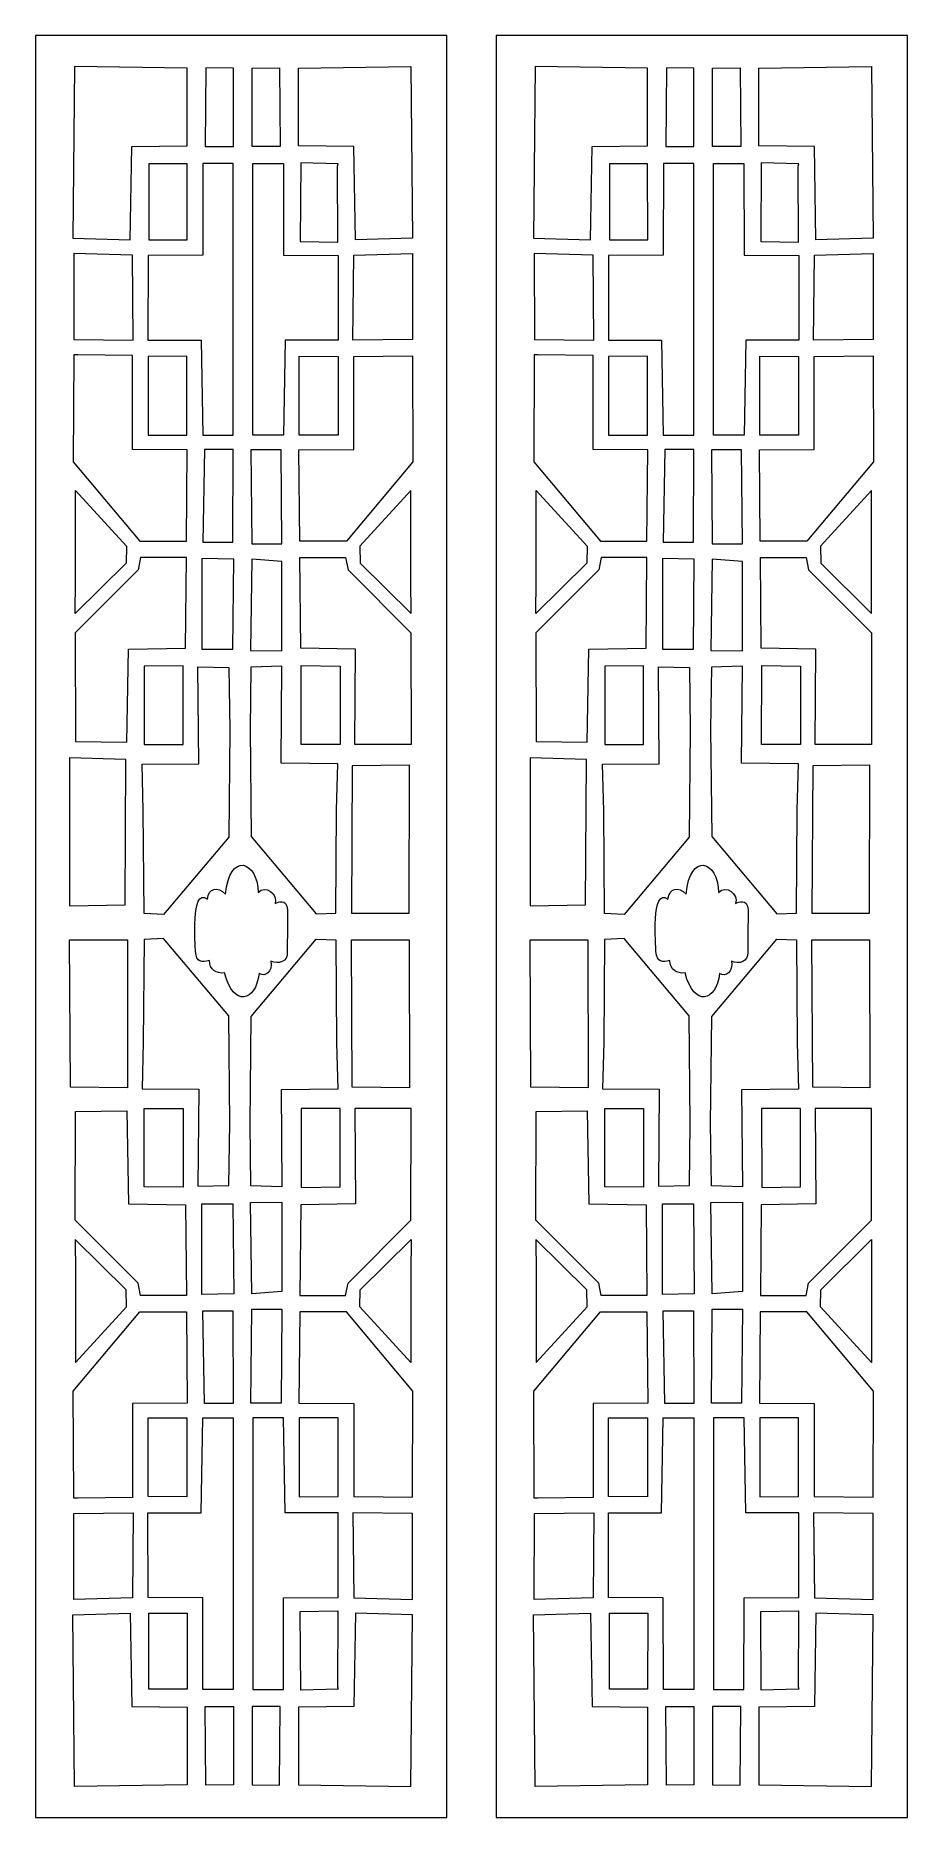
# Model space of a CAD drawing. Header units: centimetres. Extents: x -27.5 to -18.2, y -9.5 to 9.5.
import ezdxf

# ---------------------------------------------------------------- set-up
doc = ezdxf.new("R2010")
doc.units = ezdxf.units.CM
doc.header["$MEASUREMENT"] = 0
doc.layers.add('layer 1', color=7, linetype='Continuous')

msp = doc.modelspace()

# ---------------------------------------------------------------- linework, layer by layer
at = {"layer": 'layer 1', "color": 250, "lineweight": 20}
for points in [[(-27.5, 9.5), (-27.5, 9.5), (-23.11206, 9.5), (-23.11206, 9.5), (-23.11206, 9.5), (-23.11206, 9.5), (-23.11206, -9.5), (-23.11206, -9.5), (-23.11206, -9.5), (-23.11206, -9.5), (-27.5, -9.5), (-27.5, -9.5), (-27.5, -9.5), (-27.5, -9.5), (-27.5, 9.5), (-27.5, 9.5)], [(-22.58612, 9.5), (-22.58612, 9.5), (-18.19818, 9.5), (-18.19818, 9.5), (-18.19818, 9.5), (-18.19818, 9.5), (-18.19818, -9.5), (-18.19818, -9.5), (-18.19818, -9.5), (-18.19818, -9.5), (-22.58612, -9.5), (-22.58612, -9.5), (-22.58612, -9.5), (-22.58612, -9.5), (-22.58612, 9.5), (-22.58612, 9.5)]]:
    msp.add_open_spline(points, degree=3, knots=[0, 0, 0, 0, 0.2, 0.2, 0.2, 0.2, 0.4, 0.4, 0.4, 0.4, 0.6, 0.6, 0.6, 0.6, 1, 1, 1, 1], dxfattribs=at)
at = {"layer": 'layer 1', "color": 7, "lineweight": 9}
for points, knots in [([(-25.8842, 8.32571), (-25.8842, 8.32571), (-26.47509, 8.31717), (-26.47509, 8.31717), (-26.47509, 8.31717), (-26.47509, 8.31717), (-26.49255, 7.324), (-26.49255, 7.324), (-26.49255, 7.324), (-26.49255, 7.324), (-27.10257, 7.34142), (-27.10257, 7.34142), (-27.10257, 7.34142), (-27.10257, 7.34142), (-27.08513, 9.17144), (-27.08513, 9.17144), (-27.08513, 9.17144), (-27.08513, 9.17144), (-25.88391, 9.15461), (-25.88391, 9.15461), (-25.88391, 9.15461), (-25.88391, 9.15461), (-25.8842, 8.32571), (-25.8842, 8.32571)], [0, 0, 0, 0, 0.14285714, 0.14285714, 0.14285714, 0.14285714, 0.28571429, 0.28571429, 0.28571429, 0.28571429, 0.42857143, 0.42857143, 0.42857143, 0.42857143, 0.57142857, 0.57142857, 0.57142857, 0.57142857, 0.71428571, 0.71428571, 0.71428571, 0.71428571, 1, 1, 1, 1]), ([(-25.69084, 8.31743), (-25.69084, 8.31743), (-25.68244, 9.15562), (-25.68244, 9.15562), (-25.68244, 9.15562), (-25.68244, 9.15562), (-25.38954, 9.15398), (-25.38954, 9.15398), (-25.38954, 9.15398), (-25.38954, 9.15398), (-25.38927, 8.31743), (-25.38927, 8.31743), (-25.38927, 8.31743), (-25.38927, 8.31743), (-25.69084, 8.31743), (-25.69084, 8.31743)], [0, 0, 0, 0, 0.2, 0.2, 0.2, 0.2, 0.4, 0.4, 0.4, 0.4, 0.6, 0.6, 0.6, 0.6, 1, 1, 1, 1]), ([(-24.88914, 8.31743), (-24.88914, 8.31743), (-24.89754, 9.15562), (-24.89754, 9.15562), (-24.89754, 9.15562), (-24.89754, 9.15562), (-25.19044, 9.15398), (-25.19044, 9.15398), (-25.19044, 9.15398), (-25.19044, 9.15398), (-25.19071, 8.31743), (-25.19071, 8.31743), (-25.19071, 8.31743), (-25.19071, 8.31743), (-24.88914, 8.31743), (-24.88914, 8.31743)], [0, 0, 0, 0, 0.2, 0.2, 0.2, 0.2, 0.4, 0.4, 0.4, 0.4, 0.6, 0.6, 0.6, 0.6, 1, 1, 1, 1]), ([(-24.69578, 8.32571), (-24.69578, 8.32571), (-24.10489, 8.31717), (-24.10489, 8.31717), (-24.10489, 8.31717), (-24.10489, 8.31717), (-24.08743, 7.324), (-24.08743, 7.324), (-24.08743, 7.324), (-24.08743, 7.324), (-23.47741, 7.34142), (-23.47741, 7.34142), (-23.47741, 7.34142), (-23.47741, 7.34142), (-23.49485, 9.17144), (-23.49485, 9.17144), (-23.49485, 9.17144), (-23.49485, 9.17144), (-24.69607, 9.15461), (-24.69607, 9.15461), (-24.69607, 9.15461), (-24.69607, 9.15461), (-24.69578, 8.32571), (-24.69578, 8.32571)], [0, 0, 0, 0, 0.14285714, 0.14285714, 0.14285714, 0.14285714, 0.28571429, 0.28571429, 0.28571429, 0.28571429, 0.42857143, 0.42857143, 0.42857143, 0.42857143, 0.57142857, 0.57142857, 0.57142857, 0.57142857, 0.71428571, 0.71428571, 0.71428571, 0.71428571, 1, 1, 1, 1]), ([(-25.71691, 5.23894), (-25.71691, 5.23894), (-25.73441, 6.25214), (-25.73441, 6.25214), (-25.73441, 6.25214), (-25.73441, 6.25214), (-26.30084, 6.25295), (-26.30084, 6.25295), (-26.30084, 6.25295), (-26.30084, 6.25295), (-26.29996, 7.15447), (-26.29996, 7.15447), (-26.29996, 7.15447), (-26.29996, 7.15447), (-25.71699, 7.15842), (-25.71699, 7.15842), (-25.71699, 7.15842), (-25.71699, 7.15842), (-25.71497, 8.13526), (-25.71497, 8.13526), (-25.71497, 8.13526), (-25.71497, 8.13526), (-25.39075, 8.1351), (-25.39075, 8.1351), (-25.39075, 8.1351), (-25.39075, 8.1351), (-25.39057, 5.24049), (-25.39057, 5.24049), (-25.39057, 5.24049), (-25.39057, 5.24049), (-25.71691, 5.23894), (-25.71691, 5.23894)], [0, 0, 0, 0, 0.11111111, 0.11111111, 0.11111111, 0.11111111, 0.22222222, 0.22222222, 0.22222222, 0.22222222, 0.33333333, 0.33333333, 0.33333333, 0.33333333, 0.44444444, 0.44444444, 0.44444444, 0.44444444, 0.55555556, 0.55555556, 0.55555556, 0.55555556, 0.66666667, 0.66666667, 0.66666667, 0.66666667, 0.77777778, 0.77777778, 0.77777778, 0.77777778, 1, 1, 1, 1]), ([(-26.29213, 7.324), (-26.29213, 7.324), (-26.29213, 8.13444), (-26.29213, 8.13444), (-26.29213, 8.13444), (-26.29213, 8.13444), (-25.88364, 8.13444), (-25.88364, 8.13444), (-25.88364, 8.13444), (-25.88364, 8.13444), (-25.88255, 7.324), (-25.88255, 7.324), (-25.88255, 7.324), (-25.88255, 7.324), (-26.29213, 7.324), (-26.29213, 7.324)], [0, 0, 0, 0, 0.2, 0.2, 0.2, 0.2, 0.4, 0.4, 0.4, 0.4, 0.6, 0.6, 0.6, 0.6, 1, 1, 1, 1]), ([(-24.85434, 5.23894), (-24.85434, 5.23894), (-24.83684, 6.25214), (-24.83684, 6.25214), (-24.83684, 6.25214), (-24.83684, 6.25214), (-24.27041, 6.25295), (-24.27041, 6.25295), (-24.27041, 6.25295), (-24.27041, 6.25295), (-24.27129, 7.15447), (-24.27129, 7.15447), (-24.27129, 7.15447), (-24.27129, 7.15447), (-24.85426, 7.15842), (-24.85426, 7.15842), (-24.85426, 7.15842), (-24.85426, 7.15842), (-24.85628, 8.13526), (-24.85628, 8.13526), (-24.85628, 8.13526), (-24.85628, 8.13526), (-25.1805, 8.1351), (-25.1805, 8.1351), (-25.1805, 8.1351), (-25.1805, 8.1351), (-25.18068, 5.24049), (-25.18068, 5.24049), (-25.18068, 5.24049), (-25.18068, 5.24049), (-24.85434, 5.23894), (-24.85434, 5.23894)], [0, 0, 0, 0, 0.11111111, 0.11111111, 0.11111111, 0.11111111, 0.22222222, 0.22222222, 0.22222222, 0.22222222, 0.33333333, 0.33333333, 0.33333333, 0.33333333, 0.44444444, 0.44444444, 0.44444444, 0.44444444, 0.55555556, 0.55555556, 0.55555556, 0.55555556, 0.66666667, 0.66666667, 0.66666667, 0.66666667, 0.77777778, 0.77777778, 0.77777778, 0.77777778, 1, 1, 1, 1]), ([(-24.67614, 7.30594), (-24.67614, 7.30594), (-24.67126, 8.14315), (-24.67126, 8.14315), (-24.67126, 8.14315), (-24.67126, 8.14315), (-24.27041, 8.13444), (-24.27041, 8.13444), (-24.27041, 8.13444), (-24.27041, 8.13444), (-24.27912, 8.10829), (-24.27912, 8.10829), (-24.27912, 8.10829), (-24.27912, 8.10829), (-24.27377, 7.29785), (-24.27377, 7.29785), (-24.27377, 7.29785), (-24.27377, 7.29785), (-24.67614, 7.30594), (-24.67614, 7.30594)], [0, 0, 0, 0, 0.16666667, 0.16666667, 0.16666667, 0.16666667, 0.33333333, 0.33333333, 0.33333333, 0.33333333, 0.5, 0.5, 0.5, 0.5, 0.66666667, 0.66666667, 0.66666667, 0.66666667, 1, 1, 1, 1]), ([(-27.09232, 6.25935), (-27.09232, 6.25935), (-27.09384, 7.17586), (-27.09384, 7.17586), (-27.09384, 7.17586), (-27.09384, 7.17586), (-26.46642, 7.15842), (-26.46642, 7.15842), (-26.46642, 7.15842), (-26.46642, 7.15842), (-26.45769, 6.25214), (-26.45769, 6.25214), (-26.45769, 6.25214), (-26.45769, 6.25214), (-27.09232, 6.25935), (-27.09232, 6.25935)], [0, 0, 0, 0, 0.2, 0.2, 0.2, 0.2, 0.4, 0.4, 0.4, 0.4, 0.6, 0.6, 0.6, 0.6, 1, 1, 1, 1]), ([(-23.47894, 6.25935), (-23.47894, 6.25935), (-23.47741, 7.17586), (-23.47741, 7.17586), (-23.47741, 7.17586), (-23.47741, 7.17586), (-24.10483, 7.15842), (-24.10483, 7.15842), (-24.10483, 7.15842), (-24.10483, 7.15842), (-24.11356, 6.25214), (-24.11356, 6.25214), (-24.11356, 6.25214), (-24.11356, 6.25214), (-23.47894, 6.25935), (-23.47894, 6.25935)], [0, 0, 0, 0, 0.2, 0.2, 0.2, 0.2, 0.4, 0.4, 0.4, 0.4, 0.6, 0.6, 0.6, 0.6, 1, 1, 1, 1]), ([(-26.38798, 4.10845), (-26.38798, 4.10845), (-27.09792, 4.95372), (-27.09792, 4.95372), (-27.09792, 4.95372), (-27.09792, 4.95372), (-27.09384, 6.09529), (-27.09384, 6.09529), (-27.09384, 6.09529), (-27.09384, 6.09529), (-27.05027, 6.09529), (-27.05027, 6.09529), (-27.05027, 6.09529), (-27.05027, 6.09529), (-26.46642, 6.08735), (-26.46642, 6.08735), (-26.46642, 6.08735), (-26.46642, 6.08735), (-26.46642, 5.08525), (-26.46642, 5.08525), (-26.46642, 5.08525), (-26.46642, 5.08525), (-25.88255, 5.08442), (-25.88255, 5.08442), (-25.88255, 5.08442), (-25.88255, 5.08442), (-25.89128, 4.10845), (-25.89128, 4.10845), (-25.89128, 4.10845), (-25.89128, 4.10845), (-26.38798, 4.10845), (-26.38798, 4.10845)], [0, 0, 0, 0, 0.11111111, 0.11111111, 0.11111111, 0.11111111, 0.22222222, 0.22222222, 0.22222222, 0.22222222, 0.33333333, 0.33333333, 0.33333333, 0.33333333, 0.44444444, 0.44444444, 0.44444444, 0.44444444, 0.55555556, 0.55555556, 0.55555556, 0.55555556, 0.66666667, 0.66666667, 0.66666667, 0.66666667, 0.77777778, 0.77777778, 0.77777778, 0.77777778, 1, 1, 1, 1]), ([(-26.30045, 5.23979), (-26.30045, 5.23979), (-26.30033, 6.07785), (-26.30033, 6.07785), (-26.30033, 6.07785), (-26.30033, 6.07785), (-25.88527, 6.08201), (-25.88527, 6.08201), (-25.88527, 6.08201), (-25.88527, 6.08201), (-25.88498, 5.2409), (-25.88498, 5.2409), (-25.88498, 5.2409), (-25.88498, 5.2409), (-26.30045, 5.23979), (-26.30045, 5.23979)], [0, 0, 0, 0, 0.2, 0.2, 0.2, 0.2, 0.4, 0.4, 0.4, 0.4, 0.6, 0.6, 0.6, 0.6, 1, 1, 1, 1]), ([(-24.18459, 4.10845), (-24.18459, 4.10845), (-23.47465, 4.95372), (-23.47465, 4.95372), (-23.47465, 4.95372), (-23.47465, 4.95372), (-23.47873, 6.08378), (-23.47873, 6.08378), (-23.47873, 6.08378), (-23.47873, 6.08378), (-24.10615, 6.07785), (-24.10615, 6.07785), (-24.10615, 6.07785), (-24.10615, 6.07785), (-24.10615, 5.08525), (-24.10615, 5.08525), (-24.10615, 5.08525), (-24.10615, 5.08525), (-24.69002, 5.08442), (-24.69002, 5.08442), (-24.69002, 5.08442), (-24.69002, 5.08442), (-24.68129, 4.10845), (-24.68129, 4.10845), (-24.68129, 4.10845), (-24.68129, 4.10845), (-24.18459, 4.10845), (-24.18459, 4.10845)], [0, 0, 0, 0, 0.125, 0.125, 0.125, 0.125, 0.25, 0.25, 0.25, 0.25, 0.375, 0.375, 0.375, 0.375, 0.5, 0.5, 0.5, 0.5, 0.625, 0.625, 0.625, 0.625, 0.75, 0.75, 0.75, 0.75, 1, 1, 1, 1]), ([(-24.27212, 5.23979), (-24.27212, 5.23979), (-24.27224, 6.07785), (-24.27224, 6.07785), (-24.27224, 6.07785), (-24.27224, 6.07785), (-24.6873, 6.08282), (-24.6873, 6.08282), (-24.6873, 6.08282), (-24.6873, 6.08282), (-24.68759, 5.2409), (-24.68759, 5.2409), (-24.68759, 5.2409), (-24.68759, 5.2409), (-24.27212, 5.23979), (-24.27212, 5.23979)], [0, 0, 0, 0, 0.2, 0.2, 0.2, 0.2, 0.4, 0.4, 0.4, 0.4, 0.6, 0.6, 0.6, 0.6, 1, 1, 1, 1]), ([(-25.71699, 4.09974), (-25.71699, 4.09974), (-25.69968, 5.08681), (-25.69968, 5.08681), (-25.69968, 5.08681), (-25.69968, 5.08681), (-25.39055, 5.08597), (-25.39055, 5.08597), (-25.39055, 5.08597), (-25.39055, 5.08597), (-25.39454, 4.09974), (-25.39454, 4.09974), (-25.39454, 4.09974), (-25.39454, 4.09974), (-25.71699, 4.09974), (-25.71699, 4.09974)], [0, 0, 0, 0, 0.2, 0.2, 0.2, 0.2, 0.4, 0.4, 0.4, 0.4, 0.6, 0.6, 0.6, 0.6, 1, 1, 1, 1]), ([(-25.19413, 4.0823), (-25.19413, 4.0823), (-25.20284, 5.08442), (-25.20284, 5.08442), (-25.20284, 5.08442), (-25.20284, 5.08442), (-24.88041, 5.08442), (-24.88041, 5.08442), (-24.88041, 5.08442), (-24.88041, 5.08442), (-24.8717, 4.0823), (-24.8717, 4.0823), (-24.8717, 4.0823), (-24.8717, 4.0823), (-25.19413, 4.0823), (-25.19413, 4.0823)], [0, 0, 0, 0, 0.2, 0.2, 0.2, 0.2, 0.4, 0.4, 0.4, 0.4, 0.6, 0.6, 0.6, 0.6, 1, 1, 1, 1]), ([(-26.53396, 3.87548), (-26.53396, 3.87548), (-26.5293, 4.05615), (-26.5293, 4.05615), (-26.5293, 4.05615), (-26.5293, 4.05615), (-27.0737, 4.65034), (-27.0737, 4.65034), (-27.0737, 4.65034), (-27.0737, 4.65034), (-27.07412, 3.69094), (-27.07412, 3.69094), (-27.07412, 3.69094), (-27.07412, 3.69094), (-27.07642, 3.33872), (-27.07642, 3.33872), (-27.07642, 3.33872), (-27.07642, 3.33872), (-26.53396, 3.87548), (-26.53396, 3.87548)], [0, 0, 0, 0, 0.16666667, 0.16666667, 0.16666667, 0.16666667, 0.33333333, 0.33333333, 0.33333333, 0.33333333, 0.5, 0.5, 0.5, 0.5, 0.66666667, 0.66666667, 0.66666667, 0.66666667, 1, 1, 1, 1]), ([(-24.03586, 3.87548), (-24.03586, 3.87548), (-24.04051, 4.05615), (-24.04051, 4.05615), (-24.04051, 4.05615), (-24.04051, 4.05615), (-23.49611, 4.65034), (-23.49611, 4.65034), (-23.49611, 4.65034), (-23.49611, 4.65034), (-23.4957, 3.69094), (-23.4957, 3.69094), (-23.4957, 3.69094), (-23.4957, 3.69094), (-23.49339, 3.33872), (-23.49339, 3.33872), (-23.49339, 3.33872), (-23.49339, 3.33872), (-24.03586, 3.87548), (-24.03586, 3.87548)], [0, 0, 0, 0, 0.16666667, 0.16666667, 0.16666667, 0.16666667, 0.33333333, 0.33333333, 0.33333333, 0.33333333, 0.5, 0.5, 0.5, 0.5, 0.66666667, 0.66666667, 0.66666667, 0.66666667, 1, 1, 1, 1]), ([(-26.52741, 1.96473), (-26.52741, 1.96473), (-27.07442, 1.97254), (-27.07442, 1.97254), (-27.07442, 1.97254), (-27.07442, 1.97254), (-27.07642, 3.13245), (-27.07642, 3.13245), (-27.07642, 3.13245), (-27.07642, 3.13245), (-26.40542, 3.80346), (-26.40542, 3.80346), (-26.40542, 3.80346), (-26.40542, 3.80346), (-26.37927, 3.93416), (-26.37927, 3.93416), (-26.37927, 3.93416), (-26.37927, 3.93416), (-25.89128, 3.93416), (-25.89128, 3.93416), (-25.89128, 3.93416), (-25.89128, 3.93416), (-25.89997, 2.96688), (-25.89997, 2.96688), (-25.89997, 2.96688), (-25.89997, 2.96688), (-26.50999, 2.95817), (-26.50999, 2.95817), (-26.50999, 2.95817), (-26.50999, 2.95817), (-26.52741, 1.96473), (-26.52741, 1.96473)], [0, 0, 0, 0, 0.11111111, 0.11111111, 0.11111111, 0.11111111, 0.22222222, 0.22222222, 0.22222222, 0.22222222, 0.33333333, 0.33333333, 0.33333333, 0.33333333, 0.44444444, 0.44444444, 0.44444444, 0.44444444, 0.55555556, 0.55555556, 0.55555556, 0.55555556, 0.66666667, 0.66666667, 0.66666667, 0.66666667, 0.77777778, 0.77777778, 0.77777778, 0.77777778, 1, 1, 1, 1]), ([(-25.7257, 2.95817), (-25.7257, 2.95817), (-25.7257, 3.92545), (-25.7257, 3.92545), (-25.7257, 3.92545), (-25.7257, 3.92545), (-25.38583, 3.91674), (-25.38583, 3.91674), (-25.38583, 3.91674), (-25.38583, 3.91674), (-25.39454, 2.95817), (-25.39454, 2.95817), (-25.39454, 2.95817), (-25.39454, 2.95817), (-25.7257, 2.95817), (-25.7257, 2.95817)], [0, 0, 0, 0, 0.2, 0.2, 0.2, 0.2, 0.4, 0.4, 0.4, 0.4, 0.6, 0.6, 0.6, 0.6, 1, 1, 1, 1]), ([(-25.2079, 2.94207), (-25.2079, 2.94207), (-25.19413, 3.91674), (-25.19413, 3.91674), (-25.19413, 3.91674), (-25.19413, 3.91674), (-24.8717, 3.89059), (-24.8717, 3.89059), (-24.8717, 3.89059), (-24.8717, 3.89059), (-24.8717, 2.94075), (-24.8717, 2.94075), (-24.8717, 2.94075), (-24.8717, 2.94075), (-25.2079, 2.94207), (-25.2079, 2.94207)], [0, 0, 0, 0, 0.2, 0.2, 0.2, 0.2, 0.4, 0.4, 0.4, 0.4, 0.6, 0.6, 0.6, 0.6, 1, 1, 1, 1]), ([(-24.09439, 1.9405), (-24.09439, 1.9405), (-23.49372, 1.94243), (-23.49372, 1.94243), (-23.49372, 1.94243), (-23.49372, 1.94243), (-23.49483, 3.13245), (-23.49483, 3.13245), (-23.49483, 3.13245), (-23.49483, 3.13245), (-24.16584, 3.80346), (-24.16584, 3.80346), (-24.16584, 3.80346), (-24.16584, 3.80346), (-24.19198, 3.93416), (-24.19198, 3.93416), (-24.19198, 3.93416), (-24.19198, 3.93416), (-24.67997, 3.93416), (-24.67997, 3.93416), (-24.67997, 3.93416), (-24.67997, 3.93416), (-24.67128, 2.96688), (-24.67128, 2.96688), (-24.67128, 2.96688), (-24.67128, 2.96688), (-24.08741, 2.95817), (-24.08741, 2.95817), (-24.08741, 2.95817), (-24.08741, 2.95817), (-24.09439, 1.9405), (-24.09439, 1.9405)], [0, 0, 0, 0, 0.11111111, 0.11111111, 0.11111111, 0.11111111, 0.22222222, 0.22222222, 0.22222222, 0.22222222, 0.33333333, 0.33333333, 0.33333333, 0.33333333, 0.44444444, 0.44444444, 0.44444444, 0.44444444, 0.55555556, 0.55555556, 0.55555556, 0.55555556, 0.66666667, 0.66666667, 0.66666667, 0.66666667, 0.77777778, 0.77777778, 0.77777778, 0.77777778, 1, 1, 1, 1]), ([(-26.1343, 0.12844), (-26.1343, 0.12844), (-25.44011, 0.9539), (-25.44011, 0.9539), (-25.44011, 0.9539), (-25.44011, 0.9539), (-25.42845, 2.09786), (-25.42845, 2.09786), (-25.42845, 2.09786), (-25.42845, 2.09786), (-25.43716, 2.76016), (-25.43716, 2.76016), (-25.43716, 2.76016), (-25.43716, 2.76016), (-25.7683, 2.76887), (-25.7683, 2.76887), (-25.7683, 2.76887), (-25.7683, 2.76887), (-25.75937, 1.7343), (-25.75937, 1.7343), (-25.75937, 1.7343), (-25.75937, 1.7343), (-26.36448, 1.7296), (-26.36448, 1.7296), (-26.36448, 1.7296), (-26.36448, 1.7296), (-26.35217, 1.23515), (-26.35217, 1.23515), (-26.35217, 1.23515), (-26.35217, 1.23515), (-26.34344, 0.13715), (-26.34344, 0.13715), (-26.34344, 0.13715), (-26.34344, 0.13715), (-26.1343, 0.12844), (-26.1343, 0.12844)], [0, 0, 0, 0, 0.1, 0.1, 0.1, 0.1, 0.2, 0.2, 0.2, 0.2, 0.3, 0.3, 0.3, 0.3, 0.4, 0.4, 0.4, 0.4, 0.5, 0.5, 0.5, 0.5, 0.6, 0.6, 0.6, 0.6, 0.7, 0.7, 0.7, 0.7, 0.8, 0.8, 0.8, 0.8, 1, 1, 1, 1]), ([(-26.34163, 1.93916), (-26.34163, 1.93916), (-26.34151, 2.77723), (-26.34151, 2.77723), (-26.34151, 2.77723), (-26.34151, 2.77723), (-25.92645, 2.78139), (-25.92645, 2.78139), (-25.92645, 2.78139), (-25.92645, 2.78139), (-25.92616, 1.94027), (-25.92616, 1.94027), (-25.92616, 1.94027), (-25.92616, 1.94027), (-26.34163, 1.93916), (-26.34163, 1.93916)], [0, 0, 0, 0, 0.2, 0.2, 0.2, 0.2, 0.4, 0.4, 0.4, 0.4, 0.6, 0.6, 0.6, 0.6, 1, 1, 1, 1]), ([(-24.5057, 0.13474), (-24.5057, 0.13474), (-25.19989, 0.9602), (-25.19989, 0.9602), (-25.19989, 0.9602), (-25.19989, 0.9602), (-25.21155, 2.10416), (-25.21155, 2.10416), (-25.21155, 2.10416), (-25.21155, 2.10416), (-25.20284, 2.76646), (-25.20284, 2.76646), (-25.20284, 2.76646), (-25.20284, 2.76646), (-24.8717, 2.77517), (-24.8717, 2.77517), (-24.8717, 2.77517), (-24.8717, 2.77517), (-24.88063, 1.7406), (-24.88063, 1.7406), (-24.88063, 1.7406), (-24.88063, 1.7406), (-24.27552, 1.7359), (-24.27552, 1.7359), (-24.27552, 1.7359), (-24.27552, 1.7359), (-24.28783, 1.24145), (-24.28783, 1.24145), (-24.28783, 1.24145), (-24.28783, 1.24145), (-24.29656, 0.14345), (-24.29656, 0.14345), (-24.29656, 0.14345), (-24.29656, 0.14345), (-24.5057, 0.13474), (-24.5057, 0.13474)], [0, 0, 0, 0, 0.1, 0.1, 0.1, 0.1, 0.2, 0.2, 0.2, 0.2, 0.3, 0.3, 0.3, 0.3, 0.4, 0.4, 0.4, 0.4, 0.5, 0.5, 0.5, 0.5, 0.6, 0.6, 0.6, 0.6, 0.7, 0.7, 0.7, 0.7, 0.8, 0.8, 0.8, 0.8, 1, 1, 1, 1]), ([(-24.25153, 1.93916), (-24.25153, 1.93916), (-24.25165, 2.77723), (-24.25165, 2.77723), (-24.25165, 2.77723), (-24.25165, 2.77723), (-24.66671, 2.78219), (-24.66671, 2.78219), (-24.66671, 2.78219), (-24.66671, 2.78219), (-24.667, 1.94027), (-24.667, 1.94027), (-24.667, 1.94027), (-24.667, 1.94027), (-24.25153, 1.93916), (-24.25153, 1.93916)], [0, 0, 0, 0, 0.2, 0.2, 0.2, 0.2, 0.4, 0.4, 0.4, 0.4, 0.6, 0.6, 0.6, 0.6, 1, 1, 1, 1]), ([(-27.13741, 0.22187), (-27.13741, 0.22187), (-27.13741, 0.91902), (-27.13741, 0.91902), (-27.13741, 0.91902), (-27.13741, 0.91902), (-27.13741, 1.79917), (-27.13741, 1.79917), (-27.13741, 1.79917), (-27.13741, 1.79917), (-26.53612, 1.78174), (-26.53612, 1.78174), (-26.53612, 1.78174), (-26.53612, 1.78174), (-26.54485, 0.23058), (-26.54485, 0.23058), (-26.54485, 0.23058), (-26.54485, 0.23058), (-27.13741, 0.22187), (-27.13741, 0.22187)], [0, 0, 0, 0, 0.16666667, 0.16666667, 0.16666667, 0.16666667, 0.33333333, 0.33333333, 0.33333333, 0.33333333, 0.5, 0.5, 0.5, 0.5, 0.66666667, 0.66666667, 0.66666667, 0.66666667, 1, 1, 1, 1]), ([(-24.12227, 1.71202), (-24.12227, 1.71202), (-23.51227, 1.72073), (-23.51227, 1.72073), (-23.51227, 1.72073), (-23.51227, 1.72073), (-23.51478, 0.14345), (-23.51478, 0.14345), (-23.51478, 0.14345), (-23.51478, 0.14345), (-24.13098, 0.14345), (-24.13098, 0.14345), (-24.13098, 0.14345), (-24.13098, 0.14345), (-24.12227, 1.71202), (-24.12227, 1.71202)], [0, 0, 0, 0, 0.2, 0.2, 0.2, 0.2, 0.4, 0.4, 0.4, 0.4, 0.6, 0.6, 0.6, 0.6, 1, 1, 1, 1]), ([(-25.47282, 0.34456), (-25.56025, 0.43756), (-25.6524, 0.40557), (-25.66737, 0.29299), (-25.66737, 0.29299), (-25.84907, 0.42729), (-25.79486, -0.20983), (-25.79443, -0.26486), (-25.79443, -0.26486), (-25.78393, -0.38566), (-25.72731, -0.38562), (-25.64538, -0.36169), (-25.64538, -0.36169), (-25.64497, -0.46464), (-25.57324, -0.50246), (-25.4846, -0.49573), (-25.4846, -0.49573), (-25.38571, -0.86592), (-25.15313, -0.80397), (-25.11525, -0.50246), (-25.11525, -0.50246), (-25.05406, -0.54061), (-24.96653, -0.48574), (-24.99048, -0.36937), (-24.99048, -0.36937), (-24.90808, -0.40886), (-24.80641, -0.37057), (-24.81598, -0.27664), (-24.81598, -0.27664), (-24.81421, -0.10735), (-24.8129, 0.01132), (-24.81115, 0.18063), (-24.81115, 0.18063), (-24.82231, 0.29999), (-24.9166, 0.2636), (-24.94434, 0.24619), (-24.94434, 0.24619), (-24.90948, 0.33742), (-25.04943, 0.45403), (-25.12645, 0.36186), (-25.12645, 0.36186), (-25.12826, 0.70547), (-25.43517, 0.79874), (-25.47282, 0.34456)], [0, 0, 0, 0, 0.08333333, 0.08333333, 0.08333333, 0.08333333, 0.16666667, 0.16666667, 0.16666667, 0.16666667, 0.25, 0.25, 0.25, 0.25, 0.33333333, 0.33333333, 0.33333333, 0.33333333, 0.41666667, 0.41666667, 0.41666667, 0.41666667, 0.5, 0.5, 0.5, 0.5, 0.58333333, 0.58333333, 0.58333333, 0.58333333, 0.66666667, 0.66666667, 0.66666667, 0.66666667, 0.75, 0.75, 0.75, 0.75, 0.83333333, 0.83333333, 0.83333333, 0.83333333, 1, 1, 1, 1]), ([(-27.1287, -1.71202), (-27.1287, -1.71202), (-26.5187, -1.72073), (-26.5187, -1.72073), (-26.5187, -1.72073), (-26.5187, -1.72073), (-26.52121, -0.14345), (-26.52121, -0.14345), (-26.52121, -0.14345), (-26.52121, -0.14345), (-27.13741, -0.14345), (-27.13741, -0.14345), (-27.13741, -0.14345), (-27.13741, -0.14345), (-27.1287, -1.71202), (-27.1287, -1.71202)], [0, 0, 0, 0, 0.2, 0.2, 0.2, 0.2, 0.4, 0.4, 0.4, 0.4, 0.6, 0.6, 0.6, 0.6, 1, 1, 1, 1]), ([(-26.1343, -0.12844), (-26.1343, -0.12844), (-25.44011, -0.9539), (-25.44011, -0.9539), (-25.44011, -0.9539), (-25.44011, -0.9539), (-25.42845, -2.09786), (-25.42845, -2.09786), (-25.42845, -2.09786), (-25.42845, -2.09786), (-25.43716, -2.76016), (-25.43716, -2.76016), (-25.43716, -2.76016), (-25.43716, -2.76016), (-25.7683, -2.76887), (-25.7683, -2.76887), (-25.7683, -2.76887), (-25.7683, -2.76887), (-25.75937, -1.7343), (-25.75937, -1.7343), (-25.75937, -1.7343), (-25.75937, -1.7343), (-26.36448, -1.7296), (-26.36448, -1.7296), (-26.36448, -1.7296), (-26.36448, -1.7296), (-26.35217, -1.23515), (-26.35217, -1.23515), (-26.35217, -1.23515), (-26.35217, -1.23515), (-26.34344, -0.13715), (-26.34344, -0.13715), (-26.34344, -0.13715), (-26.34344, -0.13715), (-26.1343, -0.12844), (-26.1343, -0.12844)], [0, 0, 0, 0, 0.1, 0.1, 0.1, 0.1, 0.2, 0.2, 0.2, 0.2, 0.3, 0.3, 0.3, 0.3, 0.4, 0.4, 0.4, 0.4, 0.5, 0.5, 0.5, 0.5, 0.6, 0.6, 0.6, 0.6, 0.7, 0.7, 0.7, 0.7, 0.8, 0.8, 0.8, 0.8, 1, 1, 1, 1]), ([(-24.5057, -0.13474), (-24.5057, -0.13474), (-25.19989, -0.9602), (-25.19989, -0.9602), (-25.19989, -0.9602), (-25.19989, -0.9602), (-25.21155, -2.10416), (-25.21155, -2.10416), (-25.21155, -2.10416), (-25.21155, -2.10416), (-25.20284, -2.76646), (-25.20284, -2.76646), (-25.20284, -2.76646), (-25.20284, -2.76646), (-24.8717, -2.77517), (-24.8717, -2.77517), (-24.8717, -2.77517), (-24.8717, -2.77517), (-24.88063, -1.7406), (-24.88063, -1.7406), (-24.88063, -1.7406), (-24.88063, -1.7406), (-24.27552, -1.7359), (-24.27552, -1.7359), (-24.27552, -1.7359), (-24.27552, -1.7359), (-24.28783, -1.24145), (-24.28783, -1.24145), (-24.28783, -1.24145), (-24.28783, -1.24145), (-24.29656, -0.14345), (-24.29656, -0.14345), (-24.29656, -0.14345), (-24.29656, -0.14345), (-24.5057, -0.13474), (-24.5057, -0.13474)], [0, 0, 0, 0, 0.1, 0.1, 0.1, 0.1, 0.2, 0.2, 0.2, 0.2, 0.3, 0.3, 0.3, 0.3, 0.4, 0.4, 0.4, 0.4, 0.5, 0.5, 0.5, 0.5, 0.6, 0.6, 0.6, 0.6, 0.7, 0.7, 0.7, 0.7, 0.8, 0.8, 0.8, 0.8, 1, 1, 1, 1]), ([(-24.12227, -1.71202), (-24.12227, -1.71202), (-23.51227, -1.72073), (-23.51227, -1.72073), (-23.51227, -1.72073), (-23.51227, -1.72073), (-23.51478, -0.14345), (-23.51478, -0.14345), (-23.51478, -0.14345), (-23.51478, -0.14345), (-24.13098, -0.14345), (-24.13098, -0.14345), (-24.13098, -0.14345), (-24.13098, -0.14345), (-24.12227, -1.71202), (-24.12227, -1.71202)], [0, 0, 0, 0, 0.2, 0.2, 0.2, 0.2, 0.4, 0.4, 0.4, 0.4, 0.6, 0.6, 0.6, 0.6, 1, 1, 1, 1]), ([(-26.52741, -1.96473), (-26.52741, -1.96473), (-27.07442, -1.97254), (-27.07442, -1.97254), (-27.07442, -1.97254), (-27.07442, -1.97254), (-27.07642, -3.13245), (-27.07642, -3.13245), (-27.07642, -3.13245), (-27.07642, -3.13245), (-26.40542, -3.80346), (-26.40542, -3.80346), (-26.40542, -3.80346), (-26.40542, -3.80346), (-26.37927, -3.93416), (-26.37927, -3.93416), (-26.37927, -3.93416), (-26.37927, -3.93416), (-25.89128, -3.93416), (-25.89128, -3.93416), (-25.89128, -3.93416), (-25.89128, -3.93416), (-25.89997, -2.96688), (-25.89997, -2.96688), (-25.89997, -2.96688), (-25.89997, -2.96688), (-26.50999, -2.95817), (-26.50999, -2.95817), (-26.50999, -2.95817), (-26.50999, -2.95817), (-26.52741, -1.96473), (-26.52741, -1.96473)], [0, 0, 0, 0, 0.11111111, 0.11111111, 0.11111111, 0.11111111, 0.22222222, 0.22222222, 0.22222222, 0.22222222, 0.33333333, 0.33333333, 0.33333333, 0.33333333, 0.44444444, 0.44444444, 0.44444444, 0.44444444, 0.55555556, 0.55555556, 0.55555556, 0.55555556, 0.66666667, 0.66666667, 0.66666667, 0.66666667, 0.77777778, 0.77777778, 0.77777778, 0.77777778, 1, 1, 1, 1]), ([(-26.34163, -1.93916), (-26.34163, -1.93916), (-26.34151, -2.77723), (-26.34151, -2.77723), (-26.34151, -2.77723), (-26.34151, -2.77723), (-25.92645, -2.78139), (-25.92645, -2.78139), (-25.92645, -2.78139), (-25.92645, -2.78139), (-25.92616, -1.94027), (-25.92616, -1.94027), (-25.92616, -1.94027), (-25.92616, -1.94027), (-26.34163, -1.93916), (-26.34163, -1.93916)], [0, 0, 0, 0, 0.2, 0.2, 0.2, 0.2, 0.4, 0.4, 0.4, 0.4, 0.6, 0.6, 0.6, 0.6, 1, 1, 1, 1]), ([(-24.09439, -1.9405), (-24.09439, -1.9405), (-23.49372, -1.94243), (-23.49372, -1.94243), (-23.49372, -1.94243), (-23.49372, -1.94243), (-23.49483, -3.13245), (-23.49483, -3.13245), (-23.49483, -3.13245), (-23.49483, -3.13245), (-24.16584, -3.80346), (-24.16584, -3.80346), (-24.16584, -3.80346), (-24.16584, -3.80346), (-24.19198, -3.93416), (-24.19198, -3.93416), (-24.19198, -3.93416), (-24.19198, -3.93416), (-24.67997, -3.93416), (-24.67997, -3.93416), (-24.67997, -3.93416), (-24.67997, -3.93416), (-24.67128, -2.96688), (-24.67128, -2.96688), (-24.67128, -2.96688), (-24.67128, -2.96688), (-24.08741, -2.95817), (-24.08741, -2.95817), (-24.08741, -2.95817), (-24.08741, -2.95817), (-24.09439, -1.9405), (-24.09439, -1.9405)], [0, 0, 0, 0, 0.11111111, 0.11111111, 0.11111111, 0.11111111, 0.22222222, 0.22222222, 0.22222222, 0.22222222, 0.33333333, 0.33333333, 0.33333333, 0.33333333, 0.44444444, 0.44444444, 0.44444444, 0.44444444, 0.55555556, 0.55555556, 0.55555556, 0.55555556, 0.66666667, 0.66666667, 0.66666667, 0.66666667, 0.77777778, 0.77777778, 0.77777778, 0.77777778, 1, 1, 1, 1]), ([(-24.25153, -1.93916), (-24.25153, -1.93916), (-24.25165, -2.77723), (-24.25165, -2.77723), (-24.25165, -2.77723), (-24.25165, -2.77723), (-24.66671, -2.78219), (-24.66671, -2.78219), (-24.66671, -2.78219), (-24.66671, -2.78219), (-24.667, -1.94027), (-24.667, -1.94027), (-24.667, -1.94027), (-24.667, -1.94027), (-24.25153, -1.93916), (-24.25153, -1.93916)], [0, 0, 0, 0, 0.2, 0.2, 0.2, 0.2, 0.4, 0.4, 0.4, 0.4, 0.6, 0.6, 0.6, 0.6, 1, 1, 1, 1]), ([(-25.7257, -2.95817), (-25.7257, -2.95817), (-25.7257, -3.92545), (-25.7257, -3.92545), (-25.7257, -3.92545), (-25.7257, -3.92545), (-25.38583, -3.91674), (-25.38583, -3.91674), (-25.38583, -3.91674), (-25.38583, -3.91674), (-25.39454, -2.95817), (-25.39454, -2.95817), (-25.39454, -2.95817), (-25.39454, -2.95817), (-25.7257, -2.95817), (-25.7257, -2.95817)], [0, 0, 0, 0, 0.2, 0.2, 0.2, 0.2, 0.4, 0.4, 0.4, 0.4, 0.6, 0.6, 0.6, 0.6, 1, 1, 1, 1]), ([(-25.2079, -2.94207), (-25.2079, -2.94207), (-25.19413, -3.91674), (-25.19413, -3.91674), (-25.19413, -3.91674), (-25.19413, -3.91674), (-24.8717, -3.89059), (-24.8717, -3.89059), (-24.8717, -3.89059), (-24.8717, -3.89059), (-24.8717, -2.94075), (-24.8717, -2.94075), (-24.8717, -2.94075), (-24.8717, -2.94075), (-25.2079, -2.94207), (-25.2079, -2.94207)], [0, 0, 0, 0, 0.2, 0.2, 0.2, 0.2, 0.4, 0.4, 0.4, 0.4, 0.6, 0.6, 0.6, 0.6, 1, 1, 1, 1]), ([(-26.53396, -3.87548), (-26.53396, -3.87548), (-26.5293, -4.05615), (-26.5293, -4.05615), (-26.5293, -4.05615), (-26.5293, -4.05615), (-27.0737, -4.65034), (-27.0737, -4.65034), (-27.0737, -4.65034), (-27.0737, -4.65034), (-27.07412, -3.69094), (-27.07412, -3.69094), (-27.07412, -3.69094), (-27.07412, -3.69094), (-27.07642, -3.33872), (-27.07642, -3.33872), (-27.07642, -3.33872), (-27.07642, -3.33872), (-26.53396, -3.87548), (-26.53396, -3.87548)], [0, 0, 0, 0, 0.16666667, 0.16666667, 0.16666667, 0.16666667, 0.33333333, 0.33333333, 0.33333333, 0.33333333, 0.5, 0.5, 0.5, 0.5, 0.66666667, 0.66666667, 0.66666667, 0.66666667, 1, 1, 1, 1]), ([(-24.03586, -3.87548), (-24.03586, -3.87548), (-24.04051, -4.05615), (-24.04051, -4.05615), (-24.04051, -4.05615), (-24.04051, -4.05615), (-23.49611, -4.65034), (-23.49611, -4.65034), (-23.49611, -4.65034), (-23.49611, -4.65034), (-23.4957, -3.69094), (-23.4957, -3.69094), (-23.4957, -3.69094), (-23.4957, -3.69094), (-23.49339, -3.33872), (-23.49339, -3.33872), (-23.49339, -3.33872), (-23.49339, -3.33872), (-24.03586, -3.87548), (-24.03586, -3.87548)], [0, 0, 0, 0, 0.16666667, 0.16666667, 0.16666667, 0.16666667, 0.33333333, 0.33333333, 0.33333333, 0.33333333, 0.5, 0.5, 0.5, 0.5, 0.66666667, 0.66666667, 0.66666667, 0.66666667, 1, 1, 1, 1]), ([(-26.38798, -4.10845), (-26.38798, -4.10845), (-27.09792, -4.95372), (-27.09792, -4.95372), (-27.09792, -4.95372), (-27.09792, -4.95372), (-27.09384, -6.09529), (-27.09384, -6.09529), (-27.09384, -6.09529), (-27.09384, -6.09529), (-27.05027, -6.09529), (-27.05027, -6.09529), (-27.05027, -6.09529), (-27.05027, -6.09529), (-26.46642, -6.08735), (-26.46642, -6.08735), (-26.46642, -6.08735), (-26.46642, -6.08735), (-26.46642, -5.08525), (-26.46642, -5.08525), (-26.46642, -5.08525), (-26.46642, -5.08525), (-25.88255, -5.08442), (-25.88255, -5.08442), (-25.88255, -5.08442), (-25.88255, -5.08442), (-25.89128, -4.10845), (-25.89128, -4.10845), (-25.89128, -4.10845), (-25.89128, -4.10845), (-26.38798, -4.10845), (-26.38798, -4.10845)], [0, 0, 0, 0, 0.11111111, 0.11111111, 0.11111111, 0.11111111, 0.22222222, 0.22222222, 0.22222222, 0.22222222, 0.33333333, 0.33333333, 0.33333333, 0.33333333, 0.44444444, 0.44444444, 0.44444444, 0.44444444, 0.55555556, 0.55555556, 0.55555556, 0.55555556, 0.66666667, 0.66666667, 0.66666667, 0.66666667, 0.77777778, 0.77777778, 0.77777778, 0.77777778, 1, 1, 1, 1]), ([(-25.71699, -4.09974), (-25.71699, -4.09974), (-25.69968, -5.08681), (-25.69968, -5.08681), (-25.69968, -5.08681), (-25.69968, -5.08681), (-25.39055, -5.08597), (-25.39055, -5.08597), (-25.39055, -5.08597), (-25.39055, -5.08597), (-25.39454, -4.09974), (-25.39454, -4.09974), (-25.39454, -4.09974), (-25.39454, -4.09974), (-25.71699, -4.09974), (-25.71699, -4.09974)], [0, 0, 0, 0, 0.2, 0.2, 0.2, 0.2, 0.4, 0.4, 0.4, 0.4, 0.6, 0.6, 0.6, 0.6, 1, 1, 1, 1]), ([(-25.19413, -4.0823), (-25.19413, -4.0823), (-25.20284, -5.08442), (-25.20284, -5.08442), (-25.20284, -5.08442), (-25.20284, -5.08442), (-24.88041, -5.08442), (-24.88041, -5.08442), (-24.88041, -5.08442), (-24.88041, -5.08442), (-24.8717, -4.0823), (-24.8717, -4.0823), (-24.8717, -4.0823), (-24.8717, -4.0823), (-25.19413, -4.0823), (-25.19413, -4.0823)], [0, 0, 0, 0, 0.2, 0.2, 0.2, 0.2, 0.4, 0.4, 0.4, 0.4, 0.6, 0.6, 0.6, 0.6, 1, 1, 1, 1]), ([(-24.18459, -4.10845), (-24.18459, -4.10845), (-23.47465, -4.95372), (-23.47465, -4.95372), (-23.47465, -4.95372), (-23.47465, -4.95372), (-23.47873, -6.08378), (-23.47873, -6.08378), (-23.47873, -6.08378), (-23.47873, -6.08378), (-24.10615, -6.07785), (-24.10615, -6.07785), (-24.10615, -6.07785), (-24.10615, -6.07785), (-24.10615, -5.08525), (-24.10615, -5.08525), (-24.10615, -5.08525), (-24.10615, -5.08525), (-24.69002, -5.08442), (-24.69002, -5.08442), (-24.69002, -5.08442), (-24.69002, -5.08442), (-24.68129, -4.10845), (-24.68129, -4.10845), (-24.68129, -4.10845), (-24.68129, -4.10845), (-24.18459, -4.10845), (-24.18459, -4.10845)], [0, 0, 0, 0, 0.125, 0.125, 0.125, 0.125, 0.25, 0.25, 0.25, 0.25, 0.375, 0.375, 0.375, 0.375, 0.5, 0.5, 0.5, 0.5, 0.625, 0.625, 0.625, 0.625, 0.75, 0.75, 0.75, 0.75, 1, 1, 1, 1]), ([(-25.71691, -5.23894), (-25.71691, -5.23894), (-25.73441, -6.25214), (-25.73441, -6.25214), (-25.73441, -6.25214), (-25.73441, -6.25214), (-26.30084, -6.25295), (-26.30084, -6.25295), (-26.30084, -6.25295), (-26.30084, -6.25295), (-26.29996, -7.15447), (-26.29996, -7.15447), (-26.29996, -7.15447), (-26.29996, -7.15447), (-25.71699, -7.15842), (-25.71699, -7.15842), (-25.71699, -7.15842), (-25.71699, -7.15842), (-25.71497, -8.13526), (-25.71497, -8.13526), (-25.71497, -8.13526), (-25.71497, -8.13526), (-25.39075, -8.1351), (-25.39075, -8.1351), (-25.39075, -8.1351), (-25.39075, -8.1351), (-25.39057, -5.24049), (-25.39057, -5.24049), (-25.39057, -5.24049), (-25.39057, -5.24049), (-25.71691, -5.23894), (-25.71691, -5.23894)], [0, 0, 0, 0, 0.11111111, 0.11111111, 0.11111111, 0.11111111, 0.22222222, 0.22222222, 0.22222222, 0.22222222, 0.33333333, 0.33333333, 0.33333333, 0.33333333, 0.44444444, 0.44444444, 0.44444444, 0.44444444, 0.55555556, 0.55555556, 0.55555556, 0.55555556, 0.66666667, 0.66666667, 0.66666667, 0.66666667, 0.77777778, 0.77777778, 0.77777778, 0.77777778, 1, 1, 1, 1]), ([(-26.30045, -5.23979), (-26.30045, -5.23979), (-26.30033, -6.07785), (-26.30033, -6.07785), (-26.30033, -6.07785), (-26.30033, -6.07785), (-25.88527, -6.08201), (-25.88527, -6.08201), (-25.88527, -6.08201), (-25.88527, -6.08201), (-25.88498, -5.2409), (-25.88498, -5.2409), (-25.88498, -5.2409), (-25.88498, -5.2409), (-26.30045, -5.23979), (-26.30045, -5.23979)], [0, 0, 0, 0, 0.2, 0.2, 0.2, 0.2, 0.4, 0.4, 0.4, 0.4, 0.6, 0.6, 0.6, 0.6, 1, 1, 1, 1]), ([(-24.85434, -5.23894), (-24.85434, -5.23894), (-24.83684, -6.25214), (-24.83684, -6.25214), (-24.83684, -6.25214), (-24.83684, -6.25214), (-24.27041, -6.25295), (-24.27041, -6.25295), (-24.27041, -6.25295), (-24.27041, -6.25295), (-24.27129, -7.15447), (-24.27129, -7.15447), (-24.27129, -7.15447), (-24.27129, -7.15447), (-24.85426, -7.15842), (-24.85426, -7.15842), (-24.85426, -7.15842), (-24.85426, -7.15842), (-24.85628, -8.13526), (-24.85628, -8.13526), (-24.85628, -8.13526), (-24.85628, -8.13526), (-25.1805, -8.1351), (-25.1805, -8.1351), (-25.1805, -8.1351), (-25.1805, -8.1351), (-25.18068, -5.24049), (-25.18068, -5.24049), (-25.18068, -5.24049), (-25.18068, -5.24049), (-24.85434, -5.23894), (-24.85434, -5.23894)], [0, 0, 0, 0, 0.11111111, 0.11111111, 0.11111111, 0.11111111, 0.22222222, 0.22222222, 0.22222222, 0.22222222, 0.33333333, 0.33333333, 0.33333333, 0.33333333, 0.44444444, 0.44444444, 0.44444444, 0.44444444, 0.55555556, 0.55555556, 0.55555556, 0.55555556, 0.66666667, 0.66666667, 0.66666667, 0.66666667, 0.77777778, 0.77777778, 0.77777778, 0.77777778, 1, 1, 1, 1]), ([(-24.27212, -5.23979), (-24.27212, -5.23979), (-24.27224, -6.07785), (-24.27224, -6.07785), (-24.27224, -6.07785), (-24.27224, -6.07785), (-24.6873, -6.08282), (-24.6873, -6.08282), (-24.6873, -6.08282), (-24.6873, -6.08282), (-24.68759, -5.2409), (-24.68759, -5.2409), (-24.68759, -5.2409), (-24.68759, -5.2409), (-24.27212, -5.23979), (-24.27212, -5.23979)], [0, 0, 0, 0, 0.2, 0.2, 0.2, 0.2, 0.4, 0.4, 0.4, 0.4, 0.6, 0.6, 0.6, 0.6, 1, 1, 1, 1]), ([(-27.09232, -6.25935), (-27.09232, -6.25935), (-27.09384, -7.17586), (-27.09384, -7.17586), (-27.09384, -7.17586), (-27.09384, -7.17586), (-26.46642, -7.15842), (-26.46642, -7.15842), (-26.46642, -7.15842), (-26.46642, -7.15842), (-26.45769, -6.25214), (-26.45769, -6.25214), (-26.45769, -6.25214), (-26.45769, -6.25214), (-27.09232, -6.25935), (-27.09232, -6.25935)], [0, 0, 0, 0, 0.2, 0.2, 0.2, 0.2, 0.4, 0.4, 0.4, 0.4, 0.6, 0.6, 0.6, 0.6, 1, 1, 1, 1]), ([(-23.47894, -6.25935), (-23.47894, -6.25935), (-23.47741, -7.17586), (-23.47741, -7.17586), (-23.47741, -7.17586), (-23.47741, -7.17586), (-24.10483, -7.15842), (-24.10483, -7.15842), (-24.10483, -7.15842), (-24.10483, -7.15842), (-24.11356, -6.25214), (-24.11356, -6.25214), (-24.11356, -6.25214), (-24.11356, -6.25214), (-23.47894, -6.25935), (-23.47894, -6.25935)], [0, 0, 0, 0, 0.2, 0.2, 0.2, 0.2, 0.4, 0.4, 0.4, 0.4, 0.6, 0.6, 0.6, 0.6, 1, 1, 1, 1]), ([(-25.8842, -8.32571), (-25.8842, -8.32571), (-26.47509, -8.31717), (-26.47509, -8.31717), (-26.47509, -8.31717), (-26.47509, -8.31717), (-26.49255, -7.324), (-26.49255, -7.324), (-26.49255, -7.324), (-26.49255, -7.324), (-27.10257, -7.34142), (-27.10257, -7.34142), (-27.10257, -7.34142), (-27.10257, -7.34142), (-27.08513, -9.17144), (-27.08513, -9.17144), (-27.08513, -9.17144), (-27.08513, -9.17144), (-25.88391, -9.15461), (-25.88391, -9.15461), (-25.88391, -9.15461), (-25.88391, -9.15461), (-25.8842, -8.32571), (-25.8842, -8.32571)], [0, 0, 0, 0, 0.14285714, 0.14285714, 0.14285714, 0.14285714, 0.28571429, 0.28571429, 0.28571429, 0.28571429, 0.42857143, 0.42857143, 0.42857143, 0.42857143, 0.57142857, 0.57142857, 0.57142857, 0.57142857, 0.71428571, 0.71428571, 0.71428571, 0.71428571, 1, 1, 1, 1]), ([(-26.29213, -7.324), (-26.29213, -7.324), (-26.29213, -8.13444), (-26.29213, -8.13444), (-26.29213, -8.13444), (-26.29213, -8.13444), (-25.88364, -8.13444), (-25.88364, -8.13444), (-25.88364, -8.13444), (-25.88364, -8.13444), (-25.88255, -7.324), (-25.88255, -7.324), (-25.88255, -7.324), (-25.88255, -7.324), (-26.29213, -7.324), (-26.29213, -7.324)], [0, 0, 0, 0, 0.2, 0.2, 0.2, 0.2, 0.4, 0.4, 0.4, 0.4, 0.6, 0.6, 0.6, 0.6, 1, 1, 1, 1]), ([(-24.69578, -8.32571), (-24.69578, -8.32571), (-24.10489, -8.31717), (-24.10489, -8.31717), (-24.10489, -8.31717), (-24.10489, -8.31717), (-24.08743, -7.324), (-24.08743, -7.324), (-24.08743, -7.324), (-24.08743, -7.324), (-23.47741, -7.34142), (-23.47741, -7.34142), (-23.47741, -7.34142), (-23.47741, -7.34142), (-23.49485, -9.17144), (-23.49485, -9.17144), (-23.49485, -9.17144), (-23.49485, -9.17144), (-24.69607, -9.15461), (-24.69607, -9.15461), (-24.69607, -9.15461), (-24.69607, -9.15461), (-24.69578, -8.32571), (-24.69578, -8.32571)], [0, 0, 0, 0, 0.14285714, 0.14285714, 0.14285714, 0.14285714, 0.28571429, 0.28571429, 0.28571429, 0.28571429, 0.42857143, 0.42857143, 0.42857143, 0.42857143, 0.57142857, 0.57142857, 0.57142857, 0.57142857, 0.71428571, 0.71428571, 0.71428571, 0.71428571, 1, 1, 1, 1]), ([(-24.67614, -7.30594), (-24.67614, -7.30594), (-24.67126, -8.14315), (-24.67126, -8.14315), (-24.67126, -8.14315), (-24.67126, -8.14315), (-24.27041, -8.13444), (-24.27041, -8.13444), (-24.27041, -8.13444), (-24.27041, -8.13444), (-24.27912, -8.10829), (-24.27912, -8.10829), (-24.27912, -8.10829), (-24.27912, -8.10829), (-24.27377, -7.29785), (-24.27377, -7.29785), (-24.27377, -7.29785), (-24.27377, -7.29785), (-24.67614, -7.30594), (-24.67614, -7.30594)], [0, 0, 0, 0, 0.16666667, 0.16666667, 0.16666667, 0.16666667, 0.33333333, 0.33333333, 0.33333333, 0.33333333, 0.5, 0.5, 0.5, 0.5, 0.66666667, 0.66666667, 0.66666667, 0.66666667, 1, 1, 1, 1]), ([(-25.69084, -8.31743), (-25.69084, -8.31743), (-25.68244, -9.15562), (-25.68244, -9.15562), (-25.68244, -9.15562), (-25.68244, -9.15562), (-25.38954, -9.15398), (-25.38954, -9.15398), (-25.38954, -9.15398), (-25.38954, -9.15398), (-25.38927, -8.31743), (-25.38927, -8.31743), (-25.38927, -8.31743), (-25.38927, -8.31743), (-25.69084, -8.31743), (-25.69084, -8.31743)], [0, 0, 0, 0, 0.2, 0.2, 0.2, 0.2, 0.4, 0.4, 0.4, 0.4, 0.6, 0.6, 0.6, 0.6, 1, 1, 1, 1]), ([(-24.88914, -8.31743), (-24.88914, -8.31743), (-24.89754, -9.15562), (-24.89754, -9.15562), (-24.89754, -9.15562), (-24.89754, -9.15562), (-25.19044, -9.15398), (-25.19044, -9.15398), (-25.19044, -9.15398), (-25.19044, -9.15398), (-25.19071, -8.31743), (-25.19071, -8.31743), (-25.19071, -8.31743), (-25.19071, -8.31743), (-24.88914, -8.31743), (-24.88914, -8.31743)], [0, 0, 0, 0, 0.2, 0.2, 0.2, 0.2, 0.4, 0.4, 0.4, 0.4, 0.6, 0.6, 0.6, 0.6, 1, 1, 1, 1])]:
    msp.add_open_spline(points, degree=3, knots=knots, dxfattribs=at)
at = {"layer": 'layer 1', "color": 250, "lineweight": 9}
for points, knots in [([(-20.97032, 8.32571), (-20.97032, 8.32571), (-21.56121, 8.31717), (-21.56121, 8.31717), (-21.56121, 8.31717), (-21.56121, 8.31717), (-21.57867, 7.324), (-21.57867, 7.324), (-21.57867, 7.324), (-21.57867, 7.324), (-22.18869, 7.34142), (-22.18869, 7.34142), (-22.18869, 7.34142), (-22.18869, 7.34142), (-22.17125, 9.17144), (-22.17125, 9.17144), (-22.17125, 9.17144), (-22.17125, 9.17144), (-20.97003, 9.15461), (-20.97003, 9.15461), (-20.97003, 9.15461), (-20.97003, 9.15461), (-20.97032, 8.32571), (-20.97032, 8.32571)], [0, 0, 0, 0, 0.14285714, 0.14285714, 0.14285714, 0.14285714, 0.28571429, 0.28571429, 0.28571429, 0.28571429, 0.42857143, 0.42857143, 0.42857143, 0.42857143, 0.57142857, 0.57142857, 0.57142857, 0.57142857, 0.71428571, 0.71428571, 0.71428571, 0.71428571, 1, 1, 1, 1]), ([(-20.77696, 8.31743), (-20.77696, 8.31743), (-20.76856, 9.15562), (-20.76856, 9.15562), (-20.76856, 9.15562), (-20.76856, 9.15562), (-20.47566, 9.15398), (-20.47566, 9.15398), (-20.47566, 9.15398), (-20.47566, 9.15398), (-20.47539, 8.31743), (-20.47539, 8.31743), (-20.47539, 8.31743), (-20.47539, 8.31743), (-20.77696, 8.31743), (-20.77696, 8.31743)], [0, 0, 0, 0, 0.2, 0.2, 0.2, 0.2, 0.4, 0.4, 0.4, 0.4, 0.6, 0.6, 0.6, 0.6, 1, 1, 1, 1]), ([(-19.97526, 8.31743), (-19.97526, 8.31743), (-19.98366, 9.15562), (-19.98366, 9.15562), (-19.98366, 9.15562), (-19.98366, 9.15562), (-20.27656, 9.15398), (-20.27656, 9.15398), (-20.27656, 9.15398), (-20.27656, 9.15398), (-20.27683, 8.31743), (-20.27683, 8.31743), (-20.27683, 8.31743), (-20.27683, 8.31743), (-19.97526, 8.31743), (-19.97526, 8.31743)], [0, 0, 0, 0, 0.2, 0.2, 0.2, 0.2, 0.4, 0.4, 0.4, 0.4, 0.6, 0.6, 0.6, 0.6, 1, 1, 1, 1]), ([(-19.7819, 8.32571), (-19.7819, 8.32571), (-19.19101, 8.31717), (-19.19101, 8.31717), (-19.19101, 8.31717), (-19.19101, 8.31717), (-19.17355, 7.324), (-19.17355, 7.324), (-19.17355, 7.324), (-19.17355, 7.324), (-18.56353, 7.34142), (-18.56353, 7.34142), (-18.56353, 7.34142), (-18.56353, 7.34142), (-18.58097, 9.17144), (-18.58097, 9.17144), (-18.58097, 9.17144), (-18.58097, 9.17144), (-19.78219, 9.15461), (-19.78219, 9.15461), (-19.78219, 9.15461), (-19.78219, 9.15461), (-19.7819, 8.32571), (-19.7819, 8.32571)], [0, 0, 0, 0, 0.14285714, 0.14285714, 0.14285714, 0.14285714, 0.28571429, 0.28571429, 0.28571429, 0.28571429, 0.42857143, 0.42857143, 0.42857143, 0.42857143, 0.57142857, 0.57142857, 0.57142857, 0.57142857, 0.71428571, 0.71428571, 0.71428571, 0.71428571, 1, 1, 1, 1]), ([(-20.80303, 5.23894), (-20.80303, 5.23894), (-20.82053, 6.25214), (-20.82053, 6.25214), (-20.82053, 6.25214), (-20.82053, 6.25214), (-21.38696, 6.25295), (-21.38696, 6.25295), (-21.38696, 6.25295), (-21.38696, 6.25295), (-21.38608, 7.15447), (-21.38608, 7.15447), (-21.38608, 7.15447), (-21.38608, 7.15447), (-20.80311, 7.15842), (-20.80311, 7.15842), (-20.80311, 7.15842), (-20.80311, 7.15842), (-20.80109, 8.13526), (-20.80109, 8.13526), (-20.80109, 8.13526), (-20.80109, 8.13526), (-20.47687, 8.1351), (-20.47687, 8.1351), (-20.47687, 8.1351), (-20.47687, 8.1351), (-20.47669, 5.24049), (-20.47669, 5.24049), (-20.47669, 5.24049), (-20.47669, 5.24049), (-20.80303, 5.23894), (-20.80303, 5.23894)], [0, 0, 0, 0, 0.11111111, 0.11111111, 0.11111111, 0.11111111, 0.22222222, 0.22222222, 0.22222222, 0.22222222, 0.33333333, 0.33333333, 0.33333333, 0.33333333, 0.44444444, 0.44444444, 0.44444444, 0.44444444, 0.55555556, 0.55555556, 0.55555556, 0.55555556, 0.66666667, 0.66666667, 0.66666667, 0.66666667, 0.77777778, 0.77777778, 0.77777778, 0.77777778, 1, 1, 1, 1]), ([(-21.37825, 7.324), (-21.37825, 7.324), (-21.37825, 8.13444), (-21.37825, 8.13444), (-21.37825, 8.13444), (-21.37825, 8.13444), (-20.96976, 8.13444), (-20.96976, 8.13444), (-20.96976, 8.13444), (-20.96976, 8.13444), (-20.96867, 7.324), (-20.96867, 7.324), (-20.96867, 7.324), (-20.96867, 7.324), (-21.37825, 7.324), (-21.37825, 7.324)], [0, 0, 0, 0, 0.2, 0.2, 0.2, 0.2, 0.4, 0.4, 0.4, 0.4, 0.6, 0.6, 0.6, 0.6, 1, 1, 1, 1]), ([(-19.94046, 5.23894), (-19.94046, 5.23894), (-19.92296, 6.25214), (-19.92296, 6.25214), (-19.92296, 6.25214), (-19.92296, 6.25214), (-19.35653, 6.25295), (-19.35653, 6.25295), (-19.35653, 6.25295), (-19.35653, 6.25295), (-19.35741, 7.15447), (-19.35741, 7.15447), (-19.35741, 7.15447), (-19.35741, 7.15447), (-19.94038, 7.15842), (-19.94038, 7.15842), (-19.94038, 7.15842), (-19.94038, 7.15842), (-19.9424, 8.13526), (-19.9424, 8.13526), (-19.9424, 8.13526), (-19.9424, 8.13526), (-20.26662, 8.1351), (-20.26662, 8.1351), (-20.26662, 8.1351), (-20.26662, 8.1351), (-20.2668, 5.24049), (-20.2668, 5.24049), (-20.2668, 5.24049), (-20.2668, 5.24049), (-19.94046, 5.23894), (-19.94046, 5.23894)], [0, 0, 0, 0, 0.11111111, 0.11111111, 0.11111111, 0.11111111, 0.22222222, 0.22222222, 0.22222222, 0.22222222, 0.33333333, 0.33333333, 0.33333333, 0.33333333, 0.44444444, 0.44444444, 0.44444444, 0.44444444, 0.55555556, 0.55555556, 0.55555556, 0.55555556, 0.66666667, 0.66666667, 0.66666667, 0.66666667, 0.77777778, 0.77777778, 0.77777778, 0.77777778, 1, 1, 1, 1]), ([(-19.76226, 7.30594), (-19.76226, 7.30594), (-19.75738, 8.14315), (-19.75738, 8.14315), (-19.75738, 8.14315), (-19.75738, 8.14315), (-19.35653, 8.13444), (-19.35653, 8.13444), (-19.35653, 8.13444), (-19.35653, 8.13444), (-19.36524, 8.10829), (-19.36524, 8.10829), (-19.36524, 8.10829), (-19.36524, 8.10829), (-19.35989, 7.29785), (-19.35989, 7.29785), (-19.35989, 7.29785), (-19.35989, 7.29785), (-19.76226, 7.30594), (-19.76226, 7.30594)], [0, 0, 0, 0, 0.16666667, 0.16666667, 0.16666667, 0.16666667, 0.33333333, 0.33333333, 0.33333333, 0.33333333, 0.5, 0.5, 0.5, 0.5, 0.66666667, 0.66666667, 0.66666667, 0.66666667, 1, 1, 1, 1]), ([(-22.17844, 6.25935), (-22.17844, 6.25935), (-22.17996, 7.17586), (-22.17996, 7.17586), (-22.17996, 7.17586), (-22.17996, 7.17586), (-21.55254, 7.15842), (-21.55254, 7.15842), (-21.55254, 7.15842), (-21.55254, 7.15842), (-21.54381, 6.25214), (-21.54381, 6.25214), (-21.54381, 6.25214), (-21.54381, 6.25214), (-22.17844, 6.25935), (-22.17844, 6.25935)], [0, 0, 0, 0, 0.2, 0.2, 0.2, 0.2, 0.4, 0.4, 0.4, 0.4, 0.6, 0.6, 0.6, 0.6, 1, 1, 1, 1]), ([(-18.56506, 6.25935), (-18.56506, 6.25935), (-18.56353, 7.17586), (-18.56353, 7.17586), (-18.56353, 7.17586), (-18.56353, 7.17586), (-19.19095, 7.15842), (-19.19095, 7.15842), (-19.19095, 7.15842), (-19.19095, 7.15842), (-19.19968, 6.25214), (-19.19968, 6.25214), (-19.19968, 6.25214), (-19.19968, 6.25214), (-18.56506, 6.25935), (-18.56506, 6.25935)], [0, 0, 0, 0, 0.2, 0.2, 0.2, 0.2, 0.4, 0.4, 0.4, 0.4, 0.6, 0.6, 0.6, 0.6, 1, 1, 1, 1]), ([(-21.4741, 4.10845), (-21.4741, 4.10845), (-22.18404, 4.95372), (-22.18404, 4.95372), (-22.18404, 4.95372), (-22.18404, 4.95372), (-22.17996, 6.09529), (-22.17996, 6.09529), (-22.17996, 6.09529), (-22.17996, 6.09529), (-22.13639, 6.09529), (-22.13639, 6.09529), (-22.13639, 6.09529), (-22.13639, 6.09529), (-21.55254, 6.08735), (-21.55254, 6.08735), (-21.55254, 6.08735), (-21.55254, 6.08735), (-21.55254, 5.08525), (-21.55254, 5.08525), (-21.55254, 5.08525), (-21.55254, 5.08525), (-20.96867, 5.08442), (-20.96867, 5.08442), (-20.96867, 5.08442), (-20.96867, 5.08442), (-20.9774, 4.10845), (-20.9774, 4.10845), (-20.9774, 4.10845), (-20.9774, 4.10845), (-21.4741, 4.10845), (-21.4741, 4.10845)], [0, 0, 0, 0, 0.11111111, 0.11111111, 0.11111111, 0.11111111, 0.22222222, 0.22222222, 0.22222222, 0.22222222, 0.33333333, 0.33333333, 0.33333333, 0.33333333, 0.44444444, 0.44444444, 0.44444444, 0.44444444, 0.55555556, 0.55555556, 0.55555556, 0.55555556, 0.66666667, 0.66666667, 0.66666667, 0.66666667, 0.77777778, 0.77777778, 0.77777778, 0.77777778, 1, 1, 1, 1]), ([(-21.38657, 5.23979), (-21.38657, 5.23979), (-21.38645, 6.07785), (-21.38645, 6.07785), (-21.38645, 6.07785), (-21.38645, 6.07785), (-20.97139, 6.08201), (-20.97139, 6.08201), (-20.97139, 6.08201), (-20.97139, 6.08201), (-20.9711, 5.2409), (-20.9711, 5.2409), (-20.9711, 5.2409), (-20.9711, 5.2409), (-21.38657, 5.23979), (-21.38657, 5.23979)], [0, 0, 0, 0, 0.2, 0.2, 0.2, 0.2, 0.4, 0.4, 0.4, 0.4, 0.6, 0.6, 0.6, 0.6, 1, 1, 1, 1]), ([(-19.27071, 4.10845), (-19.27071, 4.10845), (-18.56077, 4.95372), (-18.56077, 4.95372), (-18.56077, 4.95372), (-18.56077, 4.95372), (-18.56485, 6.08378), (-18.56485, 6.08378), (-18.56485, 6.08378), (-18.56485, 6.08378), (-19.19227, 6.07785), (-19.19227, 6.07785), (-19.19227, 6.07785), (-19.19227, 6.07785), (-19.19227, 5.08525), (-19.19227, 5.08525), (-19.19227, 5.08525), (-19.19227, 5.08525), (-19.77614, 5.08442), (-19.77614, 5.08442), (-19.77614, 5.08442), (-19.77614, 5.08442), (-19.76741, 4.10845), (-19.76741, 4.10845), (-19.76741, 4.10845), (-19.76741, 4.10845), (-19.27071, 4.10845), (-19.27071, 4.10845)], [0, 0, 0, 0, 0.125, 0.125, 0.125, 0.125, 0.25, 0.25, 0.25, 0.25, 0.375, 0.375, 0.375, 0.375, 0.5, 0.5, 0.5, 0.5, 0.625, 0.625, 0.625, 0.625, 0.75, 0.75, 0.75, 0.75, 1, 1, 1, 1]), ([(-19.35824, 5.23979), (-19.35824, 5.23979), (-19.35836, 6.07785), (-19.35836, 6.07785), (-19.35836, 6.07785), (-19.35836, 6.07785), (-19.77342, 6.08282), (-19.77342, 6.08282), (-19.77342, 6.08282), (-19.77342, 6.08282), (-19.77371, 5.2409), (-19.77371, 5.2409), (-19.77371, 5.2409), (-19.77371, 5.2409), (-19.35824, 5.23979), (-19.35824, 5.23979)], [0, 0, 0, 0, 0.2, 0.2, 0.2, 0.2, 0.4, 0.4, 0.4, 0.4, 0.6, 0.6, 0.6, 0.6, 1, 1, 1, 1]), ([(-20.80311, 4.09974), (-20.80311, 4.09974), (-20.7858, 5.08681), (-20.7858, 5.08681), (-20.7858, 5.08681), (-20.7858, 5.08681), (-20.47667, 5.08597), (-20.47667, 5.08597), (-20.47667, 5.08597), (-20.47667, 5.08597), (-20.48066, 4.09974), (-20.48066, 4.09974), (-20.48066, 4.09974), (-20.48066, 4.09974), (-20.80311, 4.09974), (-20.80311, 4.09974)], [0, 0, 0, 0, 0.2, 0.2, 0.2, 0.2, 0.4, 0.4, 0.4, 0.4, 0.6, 0.6, 0.6, 0.6, 1, 1, 1, 1]), ([(-20.28025, 4.0823), (-20.28025, 4.0823), (-20.28896, 5.08442), (-20.28896, 5.08442), (-20.28896, 5.08442), (-20.28896, 5.08442), (-19.96653, 5.08442), (-19.96653, 5.08442), (-19.96653, 5.08442), (-19.96653, 5.08442), (-19.95782, 4.0823), (-19.95782, 4.0823), (-19.95782, 4.0823), (-19.95782, 4.0823), (-20.28025, 4.0823), (-20.28025, 4.0823)], [0, 0, 0, 0, 0.2, 0.2, 0.2, 0.2, 0.4, 0.4, 0.4, 0.4, 0.6, 0.6, 0.6, 0.6, 1, 1, 1, 1]), ([(-21.62008, 3.87548), (-21.62008, 3.87548), (-21.61542, 4.05615), (-21.61542, 4.05615), (-21.61542, 4.05615), (-21.61542, 4.05615), (-22.15982, 4.65034), (-22.15982, 4.65034), (-22.15982, 4.65034), (-22.15982, 4.65034), (-22.16024, 3.69094), (-22.16024, 3.69094), (-22.16024, 3.69094), (-22.16024, 3.69094), (-22.16254, 3.33872), (-22.16254, 3.33872), (-22.16254, 3.33872), (-22.16254, 3.33872), (-21.62008, 3.87548), (-21.62008, 3.87548)], [0, 0, 0, 0, 0.16666667, 0.16666667, 0.16666667, 0.16666667, 0.33333333, 0.33333333, 0.33333333, 0.33333333, 0.5, 0.5, 0.5, 0.5, 0.66666667, 0.66666667, 0.66666667, 0.66666667, 1, 1, 1, 1]), ([(-19.12198, 3.87548), (-19.12198, 3.87548), (-19.12663, 4.05615), (-19.12663, 4.05615), (-19.12663, 4.05615), (-19.12663, 4.05615), (-18.58223, 4.65034), (-18.58223, 4.65034), (-18.58223, 4.65034), (-18.58223, 4.65034), (-18.58182, 3.69094), (-18.58182, 3.69094), (-18.58182, 3.69094), (-18.58182, 3.69094), (-18.57951, 3.33872), (-18.57951, 3.33872), (-18.57951, 3.33872), (-18.57951, 3.33872), (-19.12198, 3.87548), (-19.12198, 3.87548)], [0, 0, 0, 0, 0.16666667, 0.16666667, 0.16666667, 0.16666667, 0.33333333, 0.33333333, 0.33333333, 0.33333333, 0.5, 0.5, 0.5, 0.5, 0.66666667, 0.66666667, 0.66666667, 0.66666667, 1, 1, 1, 1]), ([(-21.61353, 1.96473), (-21.61353, 1.96473), (-22.16054, 1.97254), (-22.16054, 1.97254), (-22.16054, 1.97254), (-22.16054, 1.97254), (-22.16254, 3.13245), (-22.16254, 3.13245), (-22.16254, 3.13245), (-22.16254, 3.13245), (-21.49154, 3.80346), (-21.49154, 3.80346), (-21.49154, 3.80346), (-21.49154, 3.80346), (-21.46539, 3.93416), (-21.46539, 3.93416), (-21.46539, 3.93416), (-21.46539, 3.93416), (-20.9774, 3.93416), (-20.9774, 3.93416), (-20.9774, 3.93416), (-20.9774, 3.93416), (-20.98609, 2.96688), (-20.98609, 2.96688), (-20.98609, 2.96688), (-20.98609, 2.96688), (-21.59611, 2.95817), (-21.59611, 2.95817), (-21.59611, 2.95817), (-21.59611, 2.95817), (-21.61353, 1.96473), (-21.61353, 1.96473)], [0, 0, 0, 0, 0.11111111, 0.11111111, 0.11111111, 0.11111111, 0.22222222, 0.22222222, 0.22222222, 0.22222222, 0.33333333, 0.33333333, 0.33333333, 0.33333333, 0.44444444, 0.44444444, 0.44444444, 0.44444444, 0.55555556, 0.55555556, 0.55555556, 0.55555556, 0.66666667, 0.66666667, 0.66666667, 0.66666667, 0.77777778, 0.77777778, 0.77777778, 0.77777778, 1, 1, 1, 1]), ([(-20.81182, 2.95817), (-20.81182, 2.95817), (-20.81182, 3.92545), (-20.81182, 3.92545), (-20.81182, 3.92545), (-20.81182, 3.92545), (-20.47195, 3.91674), (-20.47195, 3.91674), (-20.47195, 3.91674), (-20.47195, 3.91674), (-20.48066, 2.95817), (-20.48066, 2.95817), (-20.48066, 2.95817), (-20.48066, 2.95817), (-20.81182, 2.95817), (-20.81182, 2.95817)], [0, 0, 0, 0, 0.2, 0.2, 0.2, 0.2, 0.4, 0.4, 0.4, 0.4, 0.6, 0.6, 0.6, 0.6, 1, 1, 1, 1]), ([(-20.29402, 2.94207), (-20.29402, 2.94207), (-20.28025, 3.91674), (-20.28025, 3.91674), (-20.28025, 3.91674), (-20.28025, 3.91674), (-19.95782, 3.89059), (-19.95782, 3.89059), (-19.95782, 3.89059), (-19.95782, 3.89059), (-19.95782, 2.94075), (-19.95782, 2.94075), (-19.95782, 2.94075), (-19.95782, 2.94075), (-20.29402, 2.94207), (-20.29402, 2.94207)], [0, 0, 0, 0, 0.2, 0.2, 0.2, 0.2, 0.4, 0.4, 0.4, 0.4, 0.6, 0.6, 0.6, 0.6, 1, 1, 1, 1]), ([(-19.18051, 1.9405), (-19.18051, 1.9405), (-18.57984, 1.94243), (-18.57984, 1.94243), (-18.57984, 1.94243), (-18.57984, 1.94243), (-18.58095, 3.13245), (-18.58095, 3.13245), (-18.58095, 3.13245), (-18.58095, 3.13245), (-19.25196, 3.80346), (-19.25196, 3.80346), (-19.25196, 3.80346), (-19.25196, 3.80346), (-19.2781, 3.93416), (-19.2781, 3.93416), (-19.2781, 3.93416), (-19.2781, 3.93416), (-19.76609, 3.93416), (-19.76609, 3.93416), (-19.76609, 3.93416), (-19.76609, 3.93416), (-19.7574, 2.96688), (-19.7574, 2.96688), (-19.7574, 2.96688), (-19.7574, 2.96688), (-19.17353, 2.95817), (-19.17353, 2.95817), (-19.17353, 2.95817), (-19.17353, 2.95817), (-19.18051, 1.9405), (-19.18051, 1.9405)], [0, 0, 0, 0, 0.11111111, 0.11111111, 0.11111111, 0.11111111, 0.22222222, 0.22222222, 0.22222222, 0.22222222, 0.33333333, 0.33333333, 0.33333333, 0.33333333, 0.44444444, 0.44444444, 0.44444444, 0.44444444, 0.55555556, 0.55555556, 0.55555556, 0.55555556, 0.66666667, 0.66666667, 0.66666667, 0.66666667, 0.77777778, 0.77777778, 0.77777778, 0.77777778, 1, 1, 1, 1]), ([(-21.22042, 0.12844), (-21.22042, 0.12844), (-20.52623, 0.9539), (-20.52623, 0.9539), (-20.52623, 0.9539), (-20.52623, 0.9539), (-20.51457, 2.09786), (-20.51457, 2.09786), (-20.51457, 2.09786), (-20.51457, 2.09786), (-20.52328, 2.76016), (-20.52328, 2.76016), (-20.52328, 2.76016), (-20.52328, 2.76016), (-20.85442, 2.76887), (-20.85442, 2.76887), (-20.85442, 2.76887), (-20.85442, 2.76887), (-20.84549, 1.7343), (-20.84549, 1.7343), (-20.84549, 1.7343), (-20.84549, 1.7343), (-21.4506, 1.7296), (-21.4506, 1.7296), (-21.4506, 1.7296), (-21.4506, 1.7296), (-21.43829, 1.23515), (-21.43829, 1.23515), (-21.43829, 1.23515), (-21.43829, 1.23515), (-21.42956, 0.13715), (-21.42956, 0.13715), (-21.42956, 0.13715), (-21.42956, 0.13715), (-21.22042, 0.12844), (-21.22042, 0.12844)], [0, 0, 0, 0, 0.1, 0.1, 0.1, 0.1, 0.2, 0.2, 0.2, 0.2, 0.3, 0.3, 0.3, 0.3, 0.4, 0.4, 0.4, 0.4, 0.5, 0.5, 0.5, 0.5, 0.6, 0.6, 0.6, 0.6, 0.7, 0.7, 0.7, 0.7, 0.8, 0.8, 0.8, 0.8, 1, 1, 1, 1]), ([(-21.42775, 1.93916), (-21.42775, 1.93916), (-21.42763, 2.77723), (-21.42763, 2.77723), (-21.42763, 2.77723), (-21.42763, 2.77723), (-21.01257, 2.78139), (-21.01257, 2.78139), (-21.01257, 2.78139), (-21.01257, 2.78139), (-21.01228, 1.94027), (-21.01228, 1.94027), (-21.01228, 1.94027), (-21.01228, 1.94027), (-21.42775, 1.93916), (-21.42775, 1.93916)], [0, 0, 0, 0, 0.2, 0.2, 0.2, 0.2, 0.4, 0.4, 0.4, 0.4, 0.6, 0.6, 0.6, 0.6, 1, 1, 1, 1]), ([(-19.59182, 0.13474), (-19.59182, 0.13474), (-20.28601, 0.9602), (-20.28601, 0.9602), (-20.28601, 0.9602), (-20.28601, 0.9602), (-20.29767, 2.10416), (-20.29767, 2.10416), (-20.29767, 2.10416), (-20.29767, 2.10416), (-20.28896, 2.76646), (-20.28896, 2.76646), (-20.28896, 2.76646), (-20.28896, 2.76646), (-19.95782, 2.77517), (-19.95782, 2.77517), (-19.95782, 2.77517), (-19.95782, 2.77517), (-19.96675, 1.7406), (-19.96675, 1.7406), (-19.96675, 1.7406), (-19.96675, 1.7406), (-19.36164, 1.7359), (-19.36164, 1.7359), (-19.36164, 1.7359), (-19.36164, 1.7359), (-19.37395, 1.24145), (-19.37395, 1.24145), (-19.37395, 1.24145), (-19.37395, 1.24145), (-19.38268, 0.14345), (-19.38268, 0.14345), (-19.38268, 0.14345), (-19.38268, 0.14345), (-19.59182, 0.13474), (-19.59182, 0.13474)], [0, 0, 0, 0, 0.1, 0.1, 0.1, 0.1, 0.2, 0.2, 0.2, 0.2, 0.3, 0.3, 0.3, 0.3, 0.4, 0.4, 0.4, 0.4, 0.5, 0.5, 0.5, 0.5, 0.6, 0.6, 0.6, 0.6, 0.7, 0.7, 0.7, 0.7, 0.8, 0.8, 0.8, 0.8, 1, 1, 1, 1]), ([(-19.33765, 1.93916), (-19.33765, 1.93916), (-19.33777, 2.77723), (-19.33777, 2.77723), (-19.33777, 2.77723), (-19.33777, 2.77723), (-19.75283, 2.78219), (-19.75283, 2.78219), (-19.75283, 2.78219), (-19.75283, 2.78219), (-19.75312, 1.94027), (-19.75312, 1.94027), (-19.75312, 1.94027), (-19.75312, 1.94027), (-19.33765, 1.93916), (-19.33765, 1.93916)], [0, 0, 0, 0, 0.2, 0.2, 0.2, 0.2, 0.4, 0.4, 0.4, 0.4, 0.6, 0.6, 0.6, 0.6, 1, 1, 1, 1]), ([(-22.22353, 0.22187), (-22.22353, 0.22187), (-22.22353, 0.91902), (-22.22353, 0.91902), (-22.22353, 0.91902), (-22.22353, 0.91902), (-22.22353, 1.79917), (-22.22353, 1.79917), (-22.22353, 1.79917), (-22.22353, 1.79917), (-21.62224, 1.78174), (-21.62224, 1.78174), (-21.62224, 1.78174), (-21.62224, 1.78174), (-21.63097, 0.23058), (-21.63097, 0.23058), (-21.63097, 0.23058), (-21.63097, 0.23058), (-22.22353, 0.22187), (-22.22353, 0.22187)], [0, 0, 0, 0, 0.16666667, 0.16666667, 0.16666667, 0.16666667, 0.33333333, 0.33333333, 0.33333333, 0.33333333, 0.5, 0.5, 0.5, 0.5, 0.66666667, 0.66666667, 0.66666667, 0.66666667, 1, 1, 1, 1]), ([(-19.20839, 1.71202), (-19.20839, 1.71202), (-18.59839, 1.72073), (-18.59839, 1.72073), (-18.59839, 1.72073), (-18.59839, 1.72073), (-18.6009, 0.14345), (-18.6009, 0.14345), (-18.6009, 0.14345), (-18.6009, 0.14345), (-19.2171, 0.14345), (-19.2171, 0.14345), (-19.2171, 0.14345), (-19.2171, 0.14345), (-19.20839, 1.71202), (-19.20839, 1.71202)], [0, 0, 0, 0, 0.2, 0.2, 0.2, 0.2, 0.4, 0.4, 0.4, 0.4, 0.6, 0.6, 0.6, 0.6, 1, 1, 1, 1]), ([(-20.55894, 0.34456), (-20.64637, 0.43756), (-20.73852, 0.40557), (-20.75349, 0.29299), (-20.75349, 0.29299), (-20.93519, 0.42729), (-20.88098, -0.20983), (-20.88055, -0.26486), (-20.88055, -0.26486), (-20.87005, -0.38566), (-20.81343, -0.38562), (-20.7315, -0.36169), (-20.7315, -0.36169), (-20.73109, -0.46464), (-20.65936, -0.50246), (-20.57072, -0.49573), (-20.57072, -0.49573), (-20.47183, -0.86592), (-20.23925, -0.80397), (-20.20137, -0.50246), (-20.20137, -0.50246), (-20.14018, -0.54061), (-20.05265, -0.48574), (-20.0766, -0.36937), (-20.0766, -0.36937), (-19.9942, -0.40886), (-19.89253, -0.37057), (-19.9021, -0.27664), (-19.9021, -0.27664), (-19.90033, -0.10735), (-19.89902, 0.01132), (-19.89727, 0.18063), (-19.89727, 0.18063), (-19.90843, 0.29999), (-20.00272, 0.2636), (-20.03046, 0.24619), (-20.03046, 0.24619), (-19.9956, 0.33742), (-20.13555, 0.45403), (-20.21257, 0.36186), (-20.21257, 0.36186), (-20.21438, 0.70547), (-20.52129, 0.79874), (-20.55894, 0.34456)], [0, 0, 0, 0, 0.08333333, 0.08333333, 0.08333333, 0.08333333, 0.16666667, 0.16666667, 0.16666667, 0.16666667, 0.25, 0.25, 0.25, 0.25, 0.33333333, 0.33333333, 0.33333333, 0.33333333, 0.41666667, 0.41666667, 0.41666667, 0.41666667, 0.5, 0.5, 0.5, 0.5, 0.58333333, 0.58333333, 0.58333333, 0.58333333, 0.66666667, 0.66666667, 0.66666667, 0.66666667, 0.75, 0.75, 0.75, 0.75, 0.83333333, 0.83333333, 0.83333333, 0.83333333, 1, 1, 1, 1]), ([(-22.21482, -1.71202), (-22.21482, -1.71202), (-21.60482, -1.72073), (-21.60482, -1.72073), (-21.60482, -1.72073), (-21.60482, -1.72073), (-21.60733, -0.14345), (-21.60733, -0.14345), (-21.60733, -0.14345), (-21.60733, -0.14345), (-22.22353, -0.14345), (-22.22353, -0.14345), (-22.22353, -0.14345), (-22.22353, -0.14345), (-22.21482, -1.71202), (-22.21482, -1.71202)], [0, 0, 0, 0, 0.2, 0.2, 0.2, 0.2, 0.4, 0.4, 0.4, 0.4, 0.6, 0.6, 0.6, 0.6, 1, 1, 1, 1]), ([(-21.22042, -0.12844), (-21.22042, -0.12844), (-20.52623, -0.9539), (-20.52623, -0.9539), (-20.52623, -0.9539), (-20.52623, -0.9539), (-20.51457, -2.09786), (-20.51457, -2.09786), (-20.51457, -2.09786), (-20.51457, -2.09786), (-20.52328, -2.76016), (-20.52328, -2.76016), (-20.52328, -2.76016), (-20.52328, -2.76016), (-20.85442, -2.76887), (-20.85442, -2.76887), (-20.85442, -2.76887), (-20.85442, -2.76887), (-20.84549, -1.7343), (-20.84549, -1.7343), (-20.84549, -1.7343), (-20.84549, -1.7343), (-21.4506, -1.7296), (-21.4506, -1.7296), (-21.4506, -1.7296), (-21.4506, -1.7296), (-21.43829, -1.23515), (-21.43829, -1.23515), (-21.43829, -1.23515), (-21.43829, -1.23515), (-21.42956, -0.13715), (-21.42956, -0.13715), (-21.42956, -0.13715), (-21.42956, -0.13715), (-21.22042, -0.12844), (-21.22042, -0.12844)], [0, 0, 0, 0, 0.1, 0.1, 0.1, 0.1, 0.2, 0.2, 0.2, 0.2, 0.3, 0.3, 0.3, 0.3, 0.4, 0.4, 0.4, 0.4, 0.5, 0.5, 0.5, 0.5, 0.6, 0.6, 0.6, 0.6, 0.7, 0.7, 0.7, 0.7, 0.8, 0.8, 0.8, 0.8, 1, 1, 1, 1]), ([(-19.59182, -0.13474), (-19.59182, -0.13474), (-20.28601, -0.9602), (-20.28601, -0.9602), (-20.28601, -0.9602), (-20.28601, -0.9602), (-20.29767, -2.10416), (-20.29767, -2.10416), (-20.29767, -2.10416), (-20.29767, -2.10416), (-20.28896, -2.76646), (-20.28896, -2.76646), (-20.28896, -2.76646), (-20.28896, -2.76646), (-19.95782, -2.77517), (-19.95782, -2.77517), (-19.95782, -2.77517), (-19.95782, -2.77517), (-19.96675, -1.7406), (-19.96675, -1.7406), (-19.96675, -1.7406), (-19.96675, -1.7406), (-19.36164, -1.7359), (-19.36164, -1.7359), (-19.36164, -1.7359), (-19.36164, -1.7359), (-19.37395, -1.24145), (-19.37395, -1.24145), (-19.37395, -1.24145), (-19.37395, -1.24145), (-19.38268, -0.14345), (-19.38268, -0.14345), (-19.38268, -0.14345), (-19.38268, -0.14345), (-19.59182, -0.13474), (-19.59182, -0.13474)], [0, 0, 0, 0, 0.1, 0.1, 0.1, 0.1, 0.2, 0.2, 0.2, 0.2, 0.3, 0.3, 0.3, 0.3, 0.4, 0.4, 0.4, 0.4, 0.5, 0.5, 0.5, 0.5, 0.6, 0.6, 0.6, 0.6, 0.7, 0.7, 0.7, 0.7, 0.8, 0.8, 0.8, 0.8, 1, 1, 1, 1]), ([(-19.20839, -1.71202), (-19.20839, -1.71202), (-18.59839, -1.72073), (-18.59839, -1.72073), (-18.59839, -1.72073), (-18.59839, -1.72073), (-18.6009, -0.14345), (-18.6009, -0.14345), (-18.6009, -0.14345), (-18.6009, -0.14345), (-19.2171, -0.14345), (-19.2171, -0.14345), (-19.2171, -0.14345), (-19.2171, -0.14345), (-19.20839, -1.71202), (-19.20839, -1.71202)], [0, 0, 0, 0, 0.2, 0.2, 0.2, 0.2, 0.4, 0.4, 0.4, 0.4, 0.6, 0.6, 0.6, 0.6, 1, 1, 1, 1]), ([(-21.61353, -1.96473), (-21.61353, -1.96473), (-22.16054, -1.97254), (-22.16054, -1.97254), (-22.16054, -1.97254), (-22.16054, -1.97254), (-22.16254, -3.13245), (-22.16254, -3.13245), (-22.16254, -3.13245), (-22.16254, -3.13245), (-21.49154, -3.80346), (-21.49154, -3.80346), (-21.49154, -3.80346), (-21.49154, -3.80346), (-21.46539, -3.93416), (-21.46539, -3.93416), (-21.46539, -3.93416), (-21.46539, -3.93416), (-20.9774, -3.93416), (-20.9774, -3.93416), (-20.9774, -3.93416), (-20.9774, -3.93416), (-20.98609, -2.96688), (-20.98609, -2.96688), (-20.98609, -2.96688), (-20.98609, -2.96688), (-21.59611, -2.95817), (-21.59611, -2.95817), (-21.59611, -2.95817), (-21.59611, -2.95817), (-21.61353, -1.96473), (-21.61353, -1.96473)], [0, 0, 0, 0, 0.11111111, 0.11111111, 0.11111111, 0.11111111, 0.22222222, 0.22222222, 0.22222222, 0.22222222, 0.33333333, 0.33333333, 0.33333333, 0.33333333, 0.44444444, 0.44444444, 0.44444444, 0.44444444, 0.55555556, 0.55555556, 0.55555556, 0.55555556, 0.66666667, 0.66666667, 0.66666667, 0.66666667, 0.77777778, 0.77777778, 0.77777778, 0.77777778, 1, 1, 1, 1]), ([(-21.42775, -1.93916), (-21.42775, -1.93916), (-21.42763, -2.77723), (-21.42763, -2.77723), (-21.42763, -2.77723), (-21.42763, -2.77723), (-21.01257, -2.78139), (-21.01257, -2.78139), (-21.01257, -2.78139), (-21.01257, -2.78139), (-21.01228, -1.94027), (-21.01228, -1.94027), (-21.01228, -1.94027), (-21.01228, -1.94027), (-21.42775, -1.93916), (-21.42775, -1.93916)], [0, 0, 0, 0, 0.2, 0.2, 0.2, 0.2, 0.4, 0.4, 0.4, 0.4, 0.6, 0.6, 0.6, 0.6, 1, 1, 1, 1]), ([(-19.18051, -1.9405), (-19.18051, -1.9405), (-18.57984, -1.94243), (-18.57984, -1.94243), (-18.57984, -1.94243), (-18.57984, -1.94243), (-18.58095, -3.13245), (-18.58095, -3.13245), (-18.58095, -3.13245), (-18.58095, -3.13245), (-19.25196, -3.80346), (-19.25196, -3.80346), (-19.25196, -3.80346), (-19.25196, -3.80346), (-19.2781, -3.93416), (-19.2781, -3.93416), (-19.2781, -3.93416), (-19.2781, -3.93416), (-19.76609, -3.93416), (-19.76609, -3.93416), (-19.76609, -3.93416), (-19.76609, -3.93416), (-19.7574, -2.96688), (-19.7574, -2.96688), (-19.7574, -2.96688), (-19.7574, -2.96688), (-19.17353, -2.95817), (-19.17353, -2.95817), (-19.17353, -2.95817), (-19.17353, -2.95817), (-19.18051, -1.9405), (-19.18051, -1.9405)], [0, 0, 0, 0, 0.11111111, 0.11111111, 0.11111111, 0.11111111, 0.22222222, 0.22222222, 0.22222222, 0.22222222, 0.33333333, 0.33333333, 0.33333333, 0.33333333, 0.44444444, 0.44444444, 0.44444444, 0.44444444, 0.55555556, 0.55555556, 0.55555556, 0.55555556, 0.66666667, 0.66666667, 0.66666667, 0.66666667, 0.77777778, 0.77777778, 0.77777778, 0.77777778, 1, 1, 1, 1]), ([(-19.33765, -1.93916), (-19.33765, -1.93916), (-19.33777, -2.77723), (-19.33777, -2.77723), (-19.33777, -2.77723), (-19.33777, -2.77723), (-19.75283, -2.78219), (-19.75283, -2.78219), (-19.75283, -2.78219), (-19.75283, -2.78219), (-19.75312, -1.94027), (-19.75312, -1.94027), (-19.75312, -1.94027), (-19.75312, -1.94027), (-19.33765, -1.93916), (-19.33765, -1.93916)], [0, 0, 0, 0, 0.2, 0.2, 0.2, 0.2, 0.4, 0.4, 0.4, 0.4, 0.6, 0.6, 0.6, 0.6, 1, 1, 1, 1]), ([(-20.81182, -2.95817), (-20.81182, -2.95817), (-20.81182, -3.92545), (-20.81182, -3.92545), (-20.81182, -3.92545), (-20.81182, -3.92545), (-20.47195, -3.91674), (-20.47195, -3.91674), (-20.47195, -3.91674), (-20.47195, -3.91674), (-20.48066, -2.95817), (-20.48066, -2.95817), (-20.48066, -2.95817), (-20.48066, -2.95817), (-20.81182, -2.95817), (-20.81182, -2.95817)], [0, 0, 0, 0, 0.2, 0.2, 0.2, 0.2, 0.4, 0.4, 0.4, 0.4, 0.6, 0.6, 0.6, 0.6, 1, 1, 1, 1]), ([(-20.29402, -2.94207), (-20.29402, -2.94207), (-20.28025, -3.91674), (-20.28025, -3.91674), (-20.28025, -3.91674), (-20.28025, -3.91674), (-19.95782, -3.89059), (-19.95782, -3.89059), (-19.95782, -3.89059), (-19.95782, -3.89059), (-19.95782, -2.94075), (-19.95782, -2.94075), (-19.95782, -2.94075), (-19.95782, -2.94075), (-20.29402, -2.94207), (-20.29402, -2.94207)], [0, 0, 0, 0, 0.2, 0.2, 0.2, 0.2, 0.4, 0.4, 0.4, 0.4, 0.6, 0.6, 0.6, 0.6, 1, 1, 1, 1]), ([(-21.62008, -3.87548), (-21.62008, -3.87548), (-21.61542, -4.05615), (-21.61542, -4.05615), (-21.61542, -4.05615), (-21.61542, -4.05615), (-22.15982, -4.65034), (-22.15982, -4.65034), (-22.15982, -4.65034), (-22.15982, -4.65034), (-22.16024, -3.69094), (-22.16024, -3.69094), (-22.16024, -3.69094), (-22.16024, -3.69094), (-22.16254, -3.33872), (-22.16254, -3.33872), (-22.16254, -3.33872), (-22.16254, -3.33872), (-21.62008, -3.87548), (-21.62008, -3.87548)], [0, 0, 0, 0, 0.16666667, 0.16666667, 0.16666667, 0.16666667, 0.33333333, 0.33333333, 0.33333333, 0.33333333, 0.5, 0.5, 0.5, 0.5, 0.66666667, 0.66666667, 0.66666667, 0.66666667, 1, 1, 1, 1]), ([(-19.12198, -3.87548), (-19.12198, -3.87548), (-19.12663, -4.05615), (-19.12663, -4.05615), (-19.12663, -4.05615), (-19.12663, -4.05615), (-18.58223, -4.65034), (-18.58223, -4.65034), (-18.58223, -4.65034), (-18.58223, -4.65034), (-18.58182, -3.69094), (-18.58182, -3.69094), (-18.58182, -3.69094), (-18.58182, -3.69094), (-18.57951, -3.33872), (-18.57951, -3.33872), (-18.57951, -3.33872), (-18.57951, -3.33872), (-19.12198, -3.87548), (-19.12198, -3.87548)], [0, 0, 0, 0, 0.16666667, 0.16666667, 0.16666667, 0.16666667, 0.33333333, 0.33333333, 0.33333333, 0.33333333, 0.5, 0.5, 0.5, 0.5, 0.66666667, 0.66666667, 0.66666667, 0.66666667, 1, 1, 1, 1]), ([(-21.4741, -4.10845), (-21.4741, -4.10845), (-22.18404, -4.95372), (-22.18404, -4.95372), (-22.18404, -4.95372), (-22.18404, -4.95372), (-22.17996, -6.09529), (-22.17996, -6.09529), (-22.17996, -6.09529), (-22.17996, -6.09529), (-22.13639, -6.09529), (-22.13639, -6.09529), (-22.13639, -6.09529), (-22.13639, -6.09529), (-21.55254, -6.08735), (-21.55254, -6.08735), (-21.55254, -6.08735), (-21.55254, -6.08735), (-21.55254, -5.08525), (-21.55254, -5.08525), (-21.55254, -5.08525), (-21.55254, -5.08525), (-20.96867, -5.08442), (-20.96867, -5.08442), (-20.96867, -5.08442), (-20.96867, -5.08442), (-20.9774, -4.10845), (-20.9774, -4.10845), (-20.9774, -4.10845), (-20.9774, -4.10845), (-21.4741, -4.10845), (-21.4741, -4.10845)], [0, 0, 0, 0, 0.11111111, 0.11111111, 0.11111111, 0.11111111, 0.22222222, 0.22222222, 0.22222222, 0.22222222, 0.33333333, 0.33333333, 0.33333333, 0.33333333, 0.44444444, 0.44444444, 0.44444444, 0.44444444, 0.55555556, 0.55555556, 0.55555556, 0.55555556, 0.66666667, 0.66666667, 0.66666667, 0.66666667, 0.77777778, 0.77777778, 0.77777778, 0.77777778, 1, 1, 1, 1]), ([(-20.80311, -4.09974), (-20.80311, -4.09974), (-20.7858, -5.08681), (-20.7858, -5.08681), (-20.7858, -5.08681), (-20.7858, -5.08681), (-20.47667, -5.08597), (-20.47667, -5.08597), (-20.47667, -5.08597), (-20.47667, -5.08597), (-20.48066, -4.09974), (-20.48066, -4.09974), (-20.48066, -4.09974), (-20.48066, -4.09974), (-20.80311, -4.09974), (-20.80311, -4.09974)], [0, 0, 0, 0, 0.2, 0.2, 0.2, 0.2, 0.4, 0.4, 0.4, 0.4, 0.6, 0.6, 0.6, 0.6, 1, 1, 1, 1]), ([(-20.28025, -4.0823), (-20.28025, -4.0823), (-20.28896, -5.08442), (-20.28896, -5.08442), (-20.28896, -5.08442), (-20.28896, -5.08442), (-19.96653, -5.08442), (-19.96653, -5.08442), (-19.96653, -5.08442), (-19.96653, -5.08442), (-19.95782, -4.0823), (-19.95782, -4.0823), (-19.95782, -4.0823), (-19.95782, -4.0823), (-20.28025, -4.0823), (-20.28025, -4.0823)], [0, 0, 0, 0, 0.2, 0.2, 0.2, 0.2, 0.4, 0.4, 0.4, 0.4, 0.6, 0.6, 0.6, 0.6, 1, 1, 1, 1]), ([(-19.27071, -4.10845), (-19.27071, -4.10845), (-18.56077, -4.95372), (-18.56077, -4.95372), (-18.56077, -4.95372), (-18.56077, -4.95372), (-18.56485, -6.08378), (-18.56485, -6.08378), (-18.56485, -6.08378), (-18.56485, -6.08378), (-19.19227, -6.07785), (-19.19227, -6.07785), (-19.19227, -6.07785), (-19.19227, -6.07785), (-19.19227, -5.08525), (-19.19227, -5.08525), (-19.19227, -5.08525), (-19.19227, -5.08525), (-19.77614, -5.08442), (-19.77614, -5.08442), (-19.77614, -5.08442), (-19.77614, -5.08442), (-19.76741, -4.10845), (-19.76741, -4.10845), (-19.76741, -4.10845), (-19.76741, -4.10845), (-19.27071, -4.10845), (-19.27071, -4.10845)], [0, 0, 0, 0, 0.125, 0.125, 0.125, 0.125, 0.25, 0.25, 0.25, 0.25, 0.375, 0.375, 0.375, 0.375, 0.5, 0.5, 0.5, 0.5, 0.625, 0.625, 0.625, 0.625, 0.75, 0.75, 0.75, 0.75, 1, 1, 1, 1]), ([(-20.80303, -5.23894), (-20.80303, -5.23894), (-20.82053, -6.25214), (-20.82053, -6.25214), (-20.82053, -6.25214), (-20.82053, -6.25214), (-21.38696, -6.25295), (-21.38696, -6.25295), (-21.38696, -6.25295), (-21.38696, -6.25295), (-21.38608, -7.15447), (-21.38608, -7.15447), (-21.38608, -7.15447), (-21.38608, -7.15447), (-20.80311, -7.15842), (-20.80311, -7.15842), (-20.80311, -7.15842), (-20.80311, -7.15842), (-20.80109, -8.13526), (-20.80109, -8.13526), (-20.80109, -8.13526), (-20.80109, -8.13526), (-20.47687, -8.1351), (-20.47687, -8.1351), (-20.47687, -8.1351), (-20.47687, -8.1351), (-20.47669, -5.24049), (-20.47669, -5.24049), (-20.47669, -5.24049), (-20.47669, -5.24049), (-20.80303, -5.23894), (-20.80303, -5.23894)], [0, 0, 0, 0, 0.11111111, 0.11111111, 0.11111111, 0.11111111, 0.22222222, 0.22222222, 0.22222222, 0.22222222, 0.33333333, 0.33333333, 0.33333333, 0.33333333, 0.44444444, 0.44444444, 0.44444444, 0.44444444, 0.55555556, 0.55555556, 0.55555556, 0.55555556, 0.66666667, 0.66666667, 0.66666667, 0.66666667, 0.77777778, 0.77777778, 0.77777778, 0.77777778, 1, 1, 1, 1]), ([(-21.38657, -5.23979), (-21.38657, -5.23979), (-21.38645, -6.07785), (-21.38645, -6.07785), (-21.38645, -6.07785), (-21.38645, -6.07785), (-20.97139, -6.08201), (-20.97139, -6.08201), (-20.97139, -6.08201), (-20.97139, -6.08201), (-20.9711, -5.2409), (-20.9711, -5.2409), (-20.9711, -5.2409), (-20.9711, -5.2409), (-21.38657, -5.23979), (-21.38657, -5.23979)], [0, 0, 0, 0, 0.2, 0.2, 0.2, 0.2, 0.4, 0.4, 0.4, 0.4, 0.6, 0.6, 0.6, 0.6, 1, 1, 1, 1]), ([(-19.94046, -5.23894), (-19.94046, -5.23894), (-19.92296, -6.25214), (-19.92296, -6.25214), (-19.92296, -6.25214), (-19.92296, -6.25214), (-19.35653, -6.25295), (-19.35653, -6.25295), (-19.35653, -6.25295), (-19.35653, -6.25295), (-19.35741, -7.15447), (-19.35741, -7.15447), (-19.35741, -7.15447), (-19.35741, -7.15447), (-19.94038, -7.15842), (-19.94038, -7.15842), (-19.94038, -7.15842), (-19.94038, -7.15842), (-19.9424, -8.13526), (-19.9424, -8.13526), (-19.9424, -8.13526), (-19.9424, -8.13526), (-20.26662, -8.1351), (-20.26662, -8.1351), (-20.26662, -8.1351), (-20.26662, -8.1351), (-20.2668, -5.24049), (-20.2668, -5.24049), (-20.2668, -5.24049), (-20.2668, -5.24049), (-19.94046, -5.23894), (-19.94046, -5.23894)], [0, 0, 0, 0, 0.11111111, 0.11111111, 0.11111111, 0.11111111, 0.22222222, 0.22222222, 0.22222222, 0.22222222, 0.33333333, 0.33333333, 0.33333333, 0.33333333, 0.44444444, 0.44444444, 0.44444444, 0.44444444, 0.55555556, 0.55555556, 0.55555556, 0.55555556, 0.66666667, 0.66666667, 0.66666667, 0.66666667, 0.77777778, 0.77777778, 0.77777778, 0.77777778, 1, 1, 1, 1]), ([(-19.35824, -5.23979), (-19.35824, -5.23979), (-19.35836, -6.07785), (-19.35836, -6.07785), (-19.35836, -6.07785), (-19.35836, -6.07785), (-19.77342, -6.08282), (-19.77342, -6.08282), (-19.77342, -6.08282), (-19.77342, -6.08282), (-19.77371, -5.2409), (-19.77371, -5.2409), (-19.77371, -5.2409), (-19.77371, -5.2409), (-19.35824, -5.23979), (-19.35824, -5.23979)], [0, 0, 0, 0, 0.2, 0.2, 0.2, 0.2, 0.4, 0.4, 0.4, 0.4, 0.6, 0.6, 0.6, 0.6, 1, 1, 1, 1]), ([(-22.17844, -6.25935), (-22.17844, -6.25935), (-22.17996, -7.17586), (-22.17996, -7.17586), (-22.17996, -7.17586), (-22.17996, -7.17586), (-21.55254, -7.15842), (-21.55254, -7.15842), (-21.55254, -7.15842), (-21.55254, -7.15842), (-21.54381, -6.25214), (-21.54381, -6.25214), (-21.54381, -6.25214), (-21.54381, -6.25214), (-22.17844, -6.25935), (-22.17844, -6.25935)], [0, 0, 0, 0, 0.2, 0.2, 0.2, 0.2, 0.4, 0.4, 0.4, 0.4, 0.6, 0.6, 0.6, 0.6, 1, 1, 1, 1]), ([(-18.56506, -6.25935), (-18.56506, -6.25935), (-18.56353, -7.17586), (-18.56353, -7.17586), (-18.56353, -7.17586), (-18.56353, -7.17586), (-19.19095, -7.15842), (-19.19095, -7.15842), (-19.19095, -7.15842), (-19.19095, -7.15842), (-19.19968, -6.25214), (-19.19968, -6.25214), (-19.19968, -6.25214), (-19.19968, -6.25214), (-18.56506, -6.25935), (-18.56506, -6.25935)], [0, 0, 0, 0, 0.2, 0.2, 0.2, 0.2, 0.4, 0.4, 0.4, 0.4, 0.6, 0.6, 0.6, 0.6, 1, 1, 1, 1]), ([(-20.97032, -8.32571), (-20.97032, -8.32571), (-21.56121, -8.31717), (-21.56121, -8.31717), (-21.56121, -8.31717), (-21.56121, -8.31717), (-21.57867, -7.324), (-21.57867, -7.324), (-21.57867, -7.324), (-21.57867, -7.324), (-22.18869, -7.34142), (-22.18869, -7.34142), (-22.18869, -7.34142), (-22.18869, -7.34142), (-22.17125, -9.17144), (-22.17125, -9.17144), (-22.17125, -9.17144), (-22.17125, -9.17144), (-20.97003, -9.15461), (-20.97003, -9.15461), (-20.97003, -9.15461), (-20.97003, -9.15461), (-20.97032, -8.32571), (-20.97032, -8.32571)], [0, 0, 0, 0, 0.14285714, 0.14285714, 0.14285714, 0.14285714, 0.28571429, 0.28571429, 0.28571429, 0.28571429, 0.42857143, 0.42857143, 0.42857143, 0.42857143, 0.57142857, 0.57142857, 0.57142857, 0.57142857, 0.71428571, 0.71428571, 0.71428571, 0.71428571, 1, 1, 1, 1]), ([(-21.37825, -7.324), (-21.37825, -7.324), (-21.37825, -8.13444), (-21.37825, -8.13444), (-21.37825, -8.13444), (-21.37825, -8.13444), (-20.96976, -8.13444), (-20.96976, -8.13444), (-20.96976, -8.13444), (-20.96976, -8.13444), (-20.96867, -7.324), (-20.96867, -7.324), (-20.96867, -7.324), (-20.96867, -7.324), (-21.37825, -7.324), (-21.37825, -7.324)], [0, 0, 0, 0, 0.2, 0.2, 0.2, 0.2, 0.4, 0.4, 0.4, 0.4, 0.6, 0.6, 0.6, 0.6, 1, 1, 1, 1]), ([(-19.7819, -8.32571), (-19.7819, -8.32571), (-19.19101, -8.31717), (-19.19101, -8.31717), (-19.19101, -8.31717), (-19.19101, -8.31717), (-19.17355, -7.324), (-19.17355, -7.324), (-19.17355, -7.324), (-19.17355, -7.324), (-18.56353, -7.34142), (-18.56353, -7.34142), (-18.56353, -7.34142), (-18.56353, -7.34142), (-18.58097, -9.17144), (-18.58097, -9.17144), (-18.58097, -9.17144), (-18.58097, -9.17144), (-19.78219, -9.15461), (-19.78219, -9.15461), (-19.78219, -9.15461), (-19.78219, -9.15461), (-19.7819, -8.32571), (-19.7819, -8.32571)], [0, 0, 0, 0, 0.14285714, 0.14285714, 0.14285714, 0.14285714, 0.28571429, 0.28571429, 0.28571429, 0.28571429, 0.42857143, 0.42857143, 0.42857143, 0.42857143, 0.57142857, 0.57142857, 0.57142857, 0.57142857, 0.71428571, 0.71428571, 0.71428571, 0.71428571, 1, 1, 1, 1]), ([(-19.76226, -7.30594), (-19.76226, -7.30594), (-19.75738, -8.14315), (-19.75738, -8.14315), (-19.75738, -8.14315), (-19.75738, -8.14315), (-19.35653, -8.13444), (-19.35653, -8.13444), (-19.35653, -8.13444), (-19.35653, -8.13444), (-19.36524, -8.10829), (-19.36524, -8.10829), (-19.36524, -8.10829), (-19.36524, -8.10829), (-19.35989, -7.29785), (-19.35989, -7.29785), (-19.35989, -7.29785), (-19.35989, -7.29785), (-19.76226, -7.30594), (-19.76226, -7.30594)], [0, 0, 0, 0, 0.16666667, 0.16666667, 0.16666667, 0.16666667, 0.33333333, 0.33333333, 0.33333333, 0.33333333, 0.5, 0.5, 0.5, 0.5, 0.66666667, 0.66666667, 0.66666667, 0.66666667, 1, 1, 1, 1]), ([(-20.77696, -8.31743), (-20.77696, -8.31743), (-20.76856, -9.15562), (-20.76856, -9.15562), (-20.76856, -9.15562), (-20.76856, -9.15562), (-20.47566, -9.15398), (-20.47566, -9.15398), (-20.47566, -9.15398), (-20.47566, -9.15398), (-20.47539, -8.31743), (-20.47539, -8.31743), (-20.47539, -8.31743), (-20.47539, -8.31743), (-20.77696, -8.31743), (-20.77696, -8.31743)], [0, 0, 0, 0, 0.2, 0.2, 0.2, 0.2, 0.4, 0.4, 0.4, 0.4, 0.6, 0.6, 0.6, 0.6, 1, 1, 1, 1]), ([(-19.97526, -8.31743), (-19.97526, -8.31743), (-19.98366, -9.15562), (-19.98366, -9.15562), (-19.98366, -9.15562), (-19.98366, -9.15562), (-20.27656, -9.15398), (-20.27656, -9.15398), (-20.27656, -9.15398), (-20.27656, -9.15398), (-20.27683, -8.31743), (-20.27683, -8.31743), (-20.27683, -8.31743), (-20.27683, -8.31743), (-19.97526, -8.31743), (-19.97526, -8.31743)], [0, 0, 0, 0, 0.2, 0.2, 0.2, 0.2, 0.4, 0.4, 0.4, 0.4, 0.6, 0.6, 0.6, 0.6, 1, 1, 1, 1])]:
    msp.add_open_spline(points, degree=3, knots=knots, dxfattribs=at)

doc.saveas('drawing.dxf')
